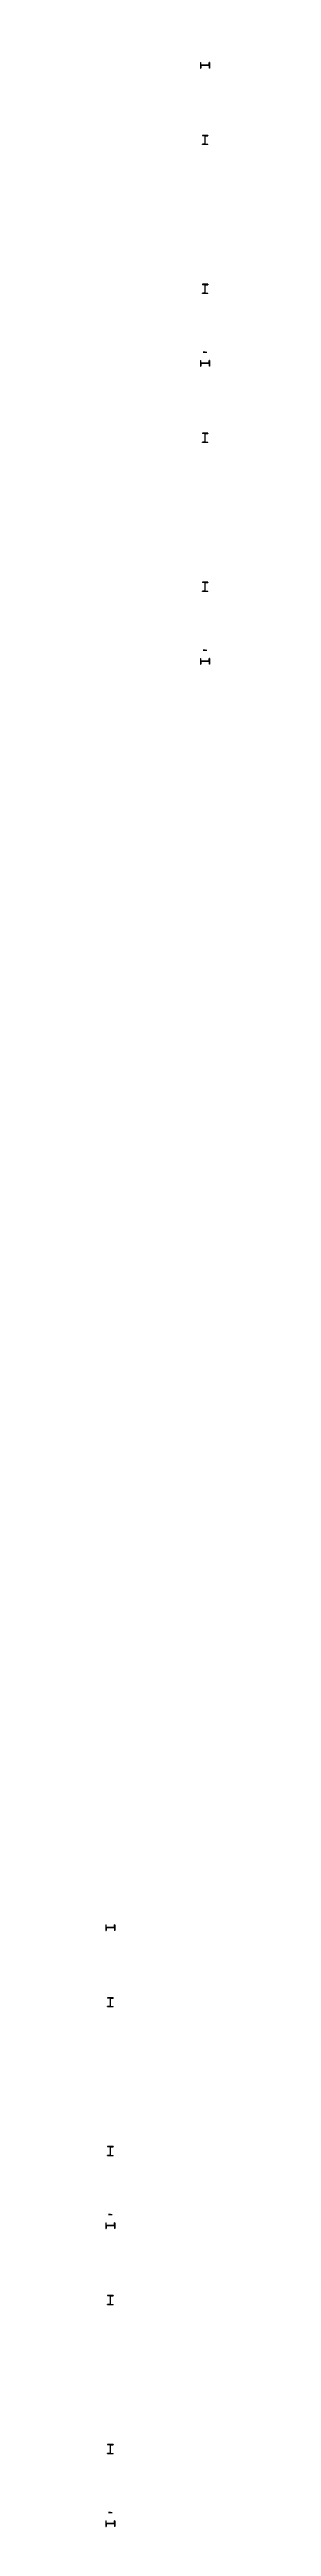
# Model space of a CAD drawing. Extents: x -150 to 68137, y 0 to 1132852.
# Drawn here: x 34756 to 40637, y 599850 to 732852 of the extents above; entities that cross this region are included whole.
import ezdxf
from ezdxf.enums import TextEntityAlignment as Align

# ---------------------------------------------------------------- set-up
doc = ezdxf.new("R2010")
doc.units = 0

msp = doc.modelspace()

# ---------------------------------------------------------------- texts
at = {"layer": 'C1', "extrusion": (-1, 0, 0)}
for p in [(-732536.8, 1665, -40636.8), (-732536.8, 4895, -40636.8), (-732536.8, 8025, -40636.8), (-728536.8, 1665, -40636.8), (-728536.8, 4895, -40636.8), (-728536.8, 8025, -40636.8), (-720536.8, 1665, -40636.8), (-720536.8, 4895, -40636.8), (-720536.8, 8025, -40636.8), (-716536.8, 1665, -40636.8), (-716536.8, 4895, -40636.8), (-716536.8, 8025, -40636.8), (-712536.8, 1665, -40636.8), (-712536.8, 4895, -40636.8), (-712536.8, 8025, -40636.8), (-704536.8, 1665, -40636.8), (-704536.8, 4895, -40636.8), (-704536.8, 8025, -40636.8), (-700536.8, 1665, -40636.8), (-700536.8, 4895, -40636.8), (-700536.8, 8025, -40636.8), (-632536.8, 1665, -35536.8), (-632536.8, 4895, -35536.8), (-632536.8, 8025, -35536.8), (-628536.8, 1665, -35536.8), (-628536.8, 4895, -35536.8), (-628536.8, 8025, -35536.8), (-620536.8, 1665, -35536.8), (-620536.8, 4895, -35536.8), (-620536.8, 8025, -35536.8), (-616536.8, 1665, -35536.8), (-616536.8, 4895, -35536.8), (-616536.8, 8025, -35536.8), (-612536.8, 1665, -35536.8), (-612536.8, 4895, -35536.8), (-612536.8, 8025, -35536.8), (-604536.8, 1665, -35536.8), (-604536.8, 4895, -35536.8), (-604536.8, 8025, -35536.8), (-600536.8, 1665, -35536.8), (-600536.8, 4895, -35536.8), (-600536.8, 8025, -35536.8)]:
    msp.add_text('C1', height=400, dxfattribs=at).set_placement(p, align=Align.BOTTOM_CENTER)
at = {"layer": 'G42', "extrusion": (-1, 0, 0)}
for p in [(-724440, 3330, -40540), (-724440, 6460, -40540), (-724440, 9590, -40540), (-708440, 3330, -40540), (-708440, 6460, -40540), (-708440, 9590, -40540), (-624440, 3330, -35440), (-624440, 6460, -35440), (-624440, 9590, -35440), (-608440, 3330, -35440), (-608440, 6460, -35440), (-608440, 9590, -35440)]:
    msp.add_text('G42', height=400, dxfattribs=at).set_placement(p, align=Align.BOTTOM_CENTER)
at = {"layer": 'G43', "extrusion": (-1, 0, 0)}
for p in [(-730440, 3330, -40540), (-730440, 6460, -40540), (-730440, 9590, -40540), (-718440, 3330, -40540), (-718440, 6460, -40540), (-718440, 9590, -40540), (-714440, 3330, -40540), (-714440, 6460, -40540), (-714440, 9590, -40540), (-702440, 3330, -40540), (-702440, 6460, -40540), (-702440, 9590, -40540), (-630440, 3330, -35440), (-630440, 6460, -35440), (-630440, 9590, -35440), (-618440, 3330, -35440), (-618440, 6460, -35440), (-618440, 9590, -35440), (-614440, 3330, -35440), (-614440, 6460, -35440), (-614440, 9590, -35440), (-602440, 3330, -35440), (-602440, 6460, -35440), (-602440, 9590, -35440)]:
    msp.add_text('G43', height=400, dxfattribs=at).set_placement(p, align=Align.BOTTOM_CENTER)

# ---------------------------------------------------------------- linework, layer by layer
at = {"layer": 'C1'}
for p, q in [((39856, 732150), (39856, 731850)), ((39856, 732150), (39874, 732150)), ((39856, 732150, 3330), (39856, 731850, 3330)), ((39856, 732150, 3330), (39874, 732150, 3330)), ((39856, 732150, 6460), (39856, 731850, 6460)), ((39856, 732150, 6460), (39874, 732150, 6460)), ((39856, 731850), (39874, 731850)), ((39856, 731850, 3330), (39874, 731850, 3330)), ((39856, 731850, 6460), (39874, 731850, 6460)), ((39874, 732005.5), (39874, 732150)), ((39874, 732005.5, 3330), (39874, 732150, 3330)), ((39874, 732005.5, 6460), (39874, 732150, 6460)), ((40326, 732005.5), (39874, 732005.5)), ((39874, 732005.5), (39874, 732005.5)), ((39874, 732005.5), (39874, 732005.5)), ((39874, 732005.5), (39874, 732005.5)), ((40326, 732005.5, 3330), (39874, 732005.5, 3330)), ((39874, 732005.5, 3330), (39874, 732005.5, 3330)), ((39874, 732005.5, 3330), (39874, 732005.5, 3330)), ((39874, 732005.5, 3330), (39874, 732005.5, 3330)), ((40326, 732005.5, 6460), (39874, 732005.5, 6460)), ((39874, 732005.5, 6460), (39874, 732005.5, 6460)), ((39874, 732005.5, 6460), (39874, 732005.5, 6460)), ((39874, 732005.5, 6460), (39874, 732005.5, 6460)), ((40326, 731994.5), (39874, 731994.5)), ((39874, 731994.5), (39874, 731994.5)), ((39874, 731994.5), (39874, 731994.5)), ((39874, 731994.5), (39874, 731994.5)), ((39874, 731994.5), (39874, 731850)), ((40326, 731994.5, 3330), (39874, 731994.5, 3330)), ((39874, 731994.5, 3330), (39874, 731994.5, 3330)), ((39874, 731994.5, 3330), (39874, 731994.5, 3330)), ((39874, 731994.5, 3330), (39874, 731994.5, 3330)), ((39874, 731994.5, 3330), (39874, 731850, 3330)), ((40326, 731994.5, 6460), (39874, 731994.5, 6460)), ((39874, 731994.5, 6460), (39874, 731994.5, 6460)), ((39874, 731994.5, 6460), (39874, 731994.5, 6460)), ((39874, 731994.5, 6460), (39874, 731994.5, 6460)), ((39874, 731994.5, 6460), (39874, 731850, 6460)), ((40326, 732005.5), (40326, 732150)), ((40344, 732150), (40326, 732150)), ((40326, 732005.5, 3330), (40326, 732150, 3330)), ((40344, 732150, 3330), (40326, 732150, 3330)), ((40326, 732005.5, 6460), (40326, 732150, 6460)), ((40344, 732150, 6460), (40326, 732150, 6460)), ((40326, 732005.5), (40326, 732005.5)), ((40326, 732005.5), (40326, 732005.5)), ((40326, 732005.5), (40326, 732005.5)), ((40326, 732005.5, 3330), (40326, 732005.5, 3330)), ((40326, 732005.5, 3330), (40326, 732005.5, 3330)), ((40326, 732005.5, 3330), (40326, 732005.5, 3330)), ((40326, 732005.5, 6460), (40326, 732005.5, 6460)), ((40326, 732005.5, 6460), (40326, 732005.5, 6460)), ((40326, 732005.5, 6460), (40326, 732005.5, 6460)), ((40326, 731994.5), (40326, 731994.5)), ((40326, 731994.5), (40326, 731994.5)), ((40326, 731994.5), (40326, 731994.5)), ((40326, 731994.5), (40326, 731850)), ((40326, 731994.5, 3330), (40326, 731994.5, 3330)), ((40326, 731994.5, 3330), (40326, 731994.5, 3330)), ((40326, 731994.5, 3330), (40326, 731994.5, 3330)), ((40326, 731994.5, 3330), (40326, 731850, 3330)), ((40326, 731994.5, 6460), (40326, 731994.5, 6460)), ((40326, 731994.5, 6460), (40326, 731994.5, 6460)), ((40326, 731994.5, 6460), (40326, 731994.5, 6460)), ((40326, 731994.5, 6460), (40326, 731850, 6460)), ((40344, 731850), (40326, 731850)), ((40344, 731850, 3330), (40326, 731850, 3330)), ((40344, 731850, 6460), (40326, 731850, 6460)), ((40344, 732150), (40344, 731850)), ((40344, 732150, 3330), (40344, 731850, 3330)), ((40344, 732150, 6460), (40344, 731850, 6460)), ((40250, 728244), (39950, 728244)), ((39950, 728244), (39950, 728226)), ((40250, 728244, 3330), (39950, 728244, 3330)), ((39950, 728244, 3330), (39950, 728226, 3330)), ((40250, 728244, 6460), (39950, 728244, 6460)), ((39950, 728244, 6460), (39950, 728226, 6460)), ((40094.5, 728226), (39950, 728226)), ((40094.5, 728226, 3330), (39950, 728226, 3330)), ((40094.5, 728226, 6460), (39950, 728226, 6460)), ((40094.5, 727774), (39950, 727774)), ((39950, 727756), (39950, 727774)), ((40094.5, 727774, 3330), (39950, 727774, 3330)), ((39950, 727756, 3330), (39950, 727774, 3330)), ((40094.5, 727774, 6460), (39950, 727774, 6460)), ((39950, 727756, 6460), (39950, 727774, 6460)), ((40250, 727756), (39950, 727756)), ((40250, 727756, 3330), (39950, 727756, 3330)), ((40250, 727756, 6460), (39950, 727756, 6460)), ((40094.5, 727774), (40094.5, 728226)), ((40094.5, 728226), (40094.5, 728226)), ((40094.5, 728226), (40094.5, 728226)), ((40094.5, 728226), (40094.5, 728226)), ((40094.5, 727774, 3330), (40094.5, 728226, 3330)), ((40094.5, 728226, 3330), (40094.5, 728226, 3330)), ((40094.5, 728226, 3330), (40094.5, 728226, 3330)), ((40094.5, 728226, 3330), (40094.5, 728226, 3330)), ((40094.5, 727774, 6460), (40094.5, 728226, 6460)), ((40094.5, 728226, 6460), (40094.5, 728226, 6460)), ((40094.5, 728226, 6460), (40094.5, 728226, 6460)), ((40094.5, 728226, 6460), (40094.5, 728226, 6460)), ((40094.5, 727774), (40094.5, 727774)), ((40094.5, 727774), (40094.5, 727774)), ((40094.5, 727774), (40094.5, 727774)), ((40094.5, 727774, 3330), (40094.5, 727774, 3330)), ((40094.5, 727774, 3330), (40094.5, 727774, 3330)), ((40094.5, 727774, 3330), (40094.5, 727774, 3330)), ((40094.5, 727774, 6460), (40094.5, 727774, 6460)), ((40094.5, 727774, 6460), (40094.5, 727774, 6460)), ((40094.5, 727774, 6460), (40094.5, 727774, 6460)), ((40105.5, 727774), (40105.5, 728226)), ((40105.5, 728226), (40105.5, 728226)), ((40105.5, 728226), (40105.5, 728226)), ((40105.5, 728226), (40105.5, 728226)), ((40105.5, 728226), (40250, 728226)), ((40105.5, 727774, 3330), (40105.5, 728226, 3330)), ((40105.5, 728226, 3330), (40105.5, 728226, 3330)), ((40105.5, 728226, 3330), (40105.5, 728226, 3330)), ((40105.5, 728226, 3330), (40105.5, 728226, 3330)), ((40105.5, 728226, 3330), (40250, 728226, 3330)), ((40105.5, 727774, 6460), (40105.5, 728226, 6460)), ((40105.5, 728226, 6460), (40105.5, 728226, 6460)), ((40105.5, 728226, 6460), (40105.5, 728226, 6460)), ((40105.5, 728226, 6460), (40105.5, 728226, 6460)), ((40105.5, 728226, 6460), (40250, 728226, 6460)), ((40105.5, 727774), (40105.5, 727774)), ((40105.5, 727774), (40105.5, 727774)), ((40105.5, 727774), (40105.5, 727774)), ((40105.5, 727774), (40250, 727774)), ((40105.5, 727774, 3330), (40105.5, 727774, 3330)), ((40105.5, 727774, 3330), (40105.5, 727774, 3330)), ((40105.5, 727774, 3330), (40105.5, 727774, 3330)), ((40105.5, 727774, 3330), (40250, 727774, 3330)), ((40105.5, 727774, 6460), (40105.5, 727774, 6460)), ((40105.5, 727774, 6460), (40105.5, 727774, 6460)), ((40105.5, 727774, 6460), (40105.5, 727774, 6460)), ((40105.5, 727774, 6460), (40250, 727774, 6460)), ((40250, 728244), (40250, 728226)), ((40250, 728244, 3330), (40250, 728226, 3330)), ((40250, 728244, 6460), (40250, 728226, 6460)), ((40250, 727756), (40250, 727774)), ((40250, 727756, 3330), (40250, 727774, 3330)), ((40250, 727756, 6460), (40250, 727774, 6460)), ((40250, 720244), (39950, 720244)), ((39950, 720244), (39950, 720226)), ((40250, 720244, 3330), (39950, 720244, 3330)), ((39950, 720244, 3330), (39950, 720226, 3330)), ((40250, 720244, 6460), (39950, 720244, 6460)), ((39950, 720244, 6460), (39950, 720226, 6460)), ((40094.5, 720226), (39950, 720226)), ((40094.5, 720226, 3330), (39950, 720226, 3330)), ((40094.5, 720226, 6460), (39950, 720226, 6460)), ((40094.5, 719774), (39950, 719774)), ((39950, 719756), (39950, 719774)), ((40094.5, 719774, 3330), (39950, 719774, 3330)), ((39950, 719756, 3330), (39950, 719774, 3330)), ((40094.5, 719774, 6460), (39950, 719774, 6460)), ((39950, 719756, 6460), (39950, 719774, 6460)), ((40250, 719756), (39950, 719756)), ((40250, 719756, 3330), (39950, 719756, 3330)), ((40250, 719756, 6460), (39950, 719756, 6460)), ((40094.5, 719774), (40094.5, 720226)), ((40094.5, 720226), (40094.5, 720226)), ((40094.5, 720226), (40094.5, 720226)), ((40094.5, 720226), (40094.5, 720226)), ((40094.5, 719774, 3330), (40094.5, 720226, 3330)), ((40094.5, 720226, 3330), (40094.5, 720226, 3330)), ((40094.5, 720226, 3330), (40094.5, 720226, 3330)), ((40094.5, 720226, 3330), (40094.5, 720226, 3330)), ((40094.5, 719774, 6460), (40094.5, 720226, 6460)), ((40094.5, 720226, 6460), (40094.5, 720226, 6460)), ((40094.5, 720226, 6460), (40094.5, 720226, 6460)), ((40094.5, 720226, 6460), (40094.5, 720226, 6460)), ((40094.5, 719774), (40094.5, 719774)), ((40094.5, 719774), (40094.5, 719774)), ((40094.5, 719774), (40094.5, 719774)), ((40094.5, 719774, 3330), (40094.5, 719774, 3330)), ((40094.5, 719774, 3330), (40094.5, 719774, 3330)), ((40094.5, 719774, 3330), (40094.5, 719774, 3330)), ((40094.5, 719774, 6460), (40094.5, 719774, 6460)), ((40094.5, 719774, 6460), (40094.5, 719774, 6460)), ((40094.5, 719774, 6460), (40094.5, 719774, 6460)), ((40105.5, 719774), (40105.5, 720226)), ((40105.5, 720226), (40105.5, 720226)), ((40105.5, 720226), (40105.5, 720226)), ((40105.5, 720226), (40105.5, 720226)), ((40105.5, 720226), (40250, 720226)), ((40105.5, 719774, 3330), (40105.5, 720226, 3330)), ((40105.5, 720226, 3330), (40105.5, 720226, 3330)), ((40105.5, 720226, 3330), (40105.5, 720226, 3330)), ((40105.5, 720226, 3330), (40105.5, 720226, 3330)), ((40105.5, 720226, 3330), (40250, 720226, 3330)), ((40105.5, 719774, 6460), (40105.5, 720226, 6460)), ((40105.5, 720226, 6460), (40105.5, 720226, 6460)), ((40105.5, 720226, 6460), (40105.5, 720226, 6460)), ((40105.5, 720226, 6460), (40105.5, 720226, 6460)), ((40105.5, 720226, 6460), (40250, 720226, 6460)), ((40105.5, 719774), (40105.5, 719774)), ((40105.5, 719774), (40105.5, 719774)), ((40105.5, 719774), (40105.5, 719774)), ((40105.5, 719774), (40250, 719774)), ((40105.5, 719774, 3330), (40105.5, 719774, 3330)), ((40105.5, 719774, 3330), (40105.5, 719774, 3330)), ((40105.5, 719774, 3330), (40105.5, 719774, 3330)), ((40105.5, 719774, 3330), (40250, 719774, 3330)), ((40105.5, 719774, 6460), (40105.5, 719774, 6460)), ((40105.5, 719774, 6460), (40105.5, 719774, 6460)), ((40105.5, 719774, 6460), (40105.5, 719774, 6460)), ((40105.5, 719774, 6460), (40250, 719774, 6460)), ((40250, 720244), (40250, 720226)), ((40250, 720244, 3330), (40250, 720226, 3330)), ((40250, 720244, 6460), (40250, 720226, 6460)), ((40250, 719756), (40250, 719774)), ((40250, 719756, 3330), (40250, 719774, 3330)), ((40250, 719756, 6460), (40250, 719774, 6460)), ((39856, 716150), (39856, 715850)), ((39856, 716150), (39874, 716150)), ((39856, 716150, 3330), (39856, 715850, 3330)), ((39856, 716150, 3330), (39874, 716150, 3330)), ((39856, 716150, 6460), (39856, 715850, 6460)), ((39856, 716150, 6460), (39874, 716150, 6460)), ((39856, 715850), (39874, 715850)), ((39856, 715850, 3330), (39874, 715850, 3330)), ((39856, 715850, 6460), (39874, 715850, 6460)), ((39874, 716005.5), (39874, 716150)), ((39874, 716005.5, 3330), (39874, 716150, 3330)), ((39874, 716005.5, 6460), (39874, 716150, 6460)), ((40326, 716005.5), (39874, 716005.5)), ((39874, 716005.5), (39874, 716005.5)), ((39874, 716005.5), (39874, 716005.5)), ((39874, 716005.5), (39874, 716005.5)), ((40326, 716005.5, 3330), (39874, 716005.5, 3330)), ((39874, 716005.5, 3330), (39874, 716005.5, 3330)), ((39874, 716005.5, 3330), (39874, 716005.5, 3330)), ((39874, 716005.5, 3330), (39874, 716005.5, 3330)), ((40326, 716005.5, 6460), (39874, 716005.5, 6460)), ((39874, 716005.5, 6460), (39874, 716005.5, 6460)), ((39874, 716005.5, 6460), (39874, 716005.5, 6460)), ((39874, 716005.5, 6460), (39874, 716005.5, 6460)), ((40326, 715994.5), (39874, 715994.5)), ((39874, 715994.5), (39874, 715994.5)), ((39874, 715994.5), (39874, 715994.5)), ((39874, 715994.5), (39874, 715994.5)), ((39874, 715994.5), (39874, 715850)), ((40326, 715994.5, 3330), (39874, 715994.5, 3330)), ((39874, 715994.5, 3330), (39874, 715994.5, 3330)), ((39874, 715994.5, 3330), (39874, 715994.5, 3330)), ((39874, 715994.5, 3330), (39874, 715994.5, 3330)), ((39874, 715994.5, 3330), (39874, 715850, 3330)), ((40326, 715994.5, 6460), (39874, 715994.5, 6460)), ((39874, 715994.5, 6460), (39874, 715994.5, 6460)), ((39874, 715994.5, 6460), (39874, 715994.5, 6460)), ((39874, 715994.5, 6460), (39874, 715994.5, 6460)), ((39874, 715994.5, 6460), (39874, 715850, 6460)), ((40326, 716005.5), (40326, 716150)), ((40344, 716150), (40326, 716150)), ((40326, 716005.5, 3330), (40326, 716150, 3330)), ((40344, 716150, 3330), (40326, 716150, 3330)), ((40326, 716005.5, 6460), (40326, 716150, 6460)), ((40344, 716150, 6460), (40326, 716150, 6460)), ((40326, 716005.5), (40326, 716005.5)), ((40326, 716005.5), (40326, 716005.5)), ((40326, 716005.5), (40326, 716005.5)), ((40326, 716005.5, 3330), (40326, 716005.5, 3330)), ((40326, 716005.5, 3330), (40326, 716005.5, 3330)), ((40326, 716005.5, 3330), (40326, 716005.5, 3330)), ((40326, 716005.5, 6460), (40326, 716005.5, 6460)), ((40326, 716005.5, 6460), (40326, 716005.5, 6460)), ((40326, 716005.5, 6460), (40326, 716005.5, 6460)), ((40326, 715994.5), (40326, 715994.5)), ((40326, 715994.5), (40326, 715994.5)), ((40326, 715994.5), (40326, 715994.5)), ((40326, 715994.5), (40326, 715850)), ((40326, 715994.5, 3330), (40326, 715994.5, 3330)), ((40326, 715994.5, 3330), (40326, 715994.5, 3330)), ((40326, 715994.5, 3330), (40326, 715994.5, 3330)), ((40326, 715994.5, 3330), (40326, 715850, 3330)), ((40326, 715994.5, 6460), (40326, 715994.5, 6460)), ((40326, 715994.5, 6460), (40326, 715994.5, 6460)), ((40326, 715994.5, 6460), (40326, 715994.5, 6460)), ((40326, 715994.5, 6460), (40326, 715850, 6460)), ((40344, 715850), (40326, 715850)), ((40344, 715850, 3330), (40326, 715850, 3330)), ((40344, 715850, 6460), (40326, 715850, 6460)), ((40344, 716150), (40344, 715850)), ((40344, 716150, 3330), (40344, 715850, 3330)), ((40344, 716150, 6460), (40344, 715850, 6460)), ((40250, 712244), (39950, 712244)), ((39950, 712244), (39950, 712226)), ((40250, 712244, 3330), (39950, 712244, 3330)), ((39950, 712244, 3330), (39950, 712226, 3330)), ((40250, 712244, 6460), (39950, 712244, 6460)), ((39950, 712244, 6460), (39950, 712226, 6460)), ((40094.5, 712226), (39950, 712226)), ((40094.5, 712226, 3330), (39950, 712226, 3330)), ((40094.5, 712226, 6460), (39950, 712226, 6460)), ((40094.5, 711774), (39950, 711774)), ((39950, 711756), (39950, 711774)), ((40094.5, 711774, 3330), (39950, 711774, 3330)), ((39950, 711756, 3330), (39950, 711774, 3330)), ((40094.5, 711774, 6460), (39950, 711774, 6460)), ((39950, 711756, 6460), (39950, 711774, 6460)), ((40250, 711756), (39950, 711756)), ((40250, 711756, 3330), (39950, 711756, 3330)), ((40250, 711756, 6460), (39950, 711756, 6460)), ((40094.5, 711774), (40094.5, 712226)), ((40094.5, 712226), (40094.5, 712226)), ((40094.5, 712226), (40094.5, 712226)), ((40094.5, 712226), (40094.5, 712226)), ((40094.5, 711774, 3330), (40094.5, 712226, 3330)), ((40094.5, 712226, 3330), (40094.5, 712226, 3330)), ((40094.5, 712226, 3330), (40094.5, 712226, 3330)), ((40094.5, 712226, 3330), (40094.5, 712226, 3330)), ((40094.5, 711774, 6460), (40094.5, 712226, 6460)), ((40094.5, 712226, 6460), (40094.5, 712226, 6460)), ((40094.5, 712226, 6460), (40094.5, 712226, 6460)), ((40094.5, 712226, 6460), (40094.5, 712226, 6460)), ((40094.5, 711774), (40094.5, 711774)), ((40094.5, 711774), (40094.5, 711774)), ((40094.5, 711774), (40094.5, 711774)), ((40094.5, 711774, 3330), (40094.5, 711774, 3330)), ((40094.5, 711774, 3330), (40094.5, 711774, 3330)), ((40094.5, 711774, 3330), (40094.5, 711774, 3330)), ((40094.5, 711774, 6460), (40094.5, 711774, 6460)), ((40094.5, 711774, 6460), (40094.5, 711774, 6460)), ((40094.5, 711774, 6460), (40094.5, 711774, 6460)), ((40105.5, 711774), (40105.5, 712226)), ((40105.5, 712226), (40105.5, 712226)), ((40105.5, 712226), (40105.5, 712226)), ((40105.5, 712226), (40105.5, 712226)), ((40105.5, 712226), (40250, 712226)), ((40105.5, 711774, 3330), (40105.5, 712226, 3330)), ((40105.5, 712226, 3330), (40105.5, 712226, 3330)), ((40105.5, 712226, 3330), (40105.5, 712226, 3330)), ((40105.5, 712226, 3330), (40105.5, 712226, 3330)), ((40105.5, 712226, 3330), (40250, 712226, 3330)), ((40105.5, 711774, 6460), (40105.5, 712226, 6460)), ((40105.5, 712226, 6460), (40105.5, 712226, 6460)), ((40105.5, 712226, 6460), (40105.5, 712226, 6460)), ((40105.5, 712226, 6460), (40105.5, 712226, 6460)), ((40105.5, 712226, 6460), (40250, 712226, 6460)), ((40105.5, 711774), (40105.5, 711774)), ((40105.5, 711774), (40105.5, 711774)), ((40105.5, 711774), (40105.5, 711774)), ((40105.5, 711774), (40250, 711774)), ((40105.5, 711774, 3330), (40105.5, 711774, 3330)), ((40105.5, 711774, 3330), (40105.5, 711774, 3330)), ((40105.5, 711774, 3330), (40105.5, 711774, 3330)), ((40105.5, 711774, 3330), (40250, 711774, 3330)), ((40105.5, 711774, 6460), (40105.5, 711774, 6460)), ((40105.5, 711774, 6460), (40105.5, 711774, 6460)), ((40105.5, 711774, 6460), (40105.5, 711774, 6460)), ((40105.5, 711774, 6460), (40250, 711774, 6460)), ((40250, 712244), (40250, 712226)), ((40250, 712244, 3330), (40250, 712226, 3330)), ((40250, 712244, 6460), (40250, 712226, 6460)), ((40250, 711756), (40250, 711774)), ((40250, 711756, 3330), (40250, 711774, 3330)), ((40250, 711756, 6460), (40250, 711774, 6460)), ((40250, 704244), (39950, 704244)), ((39950, 704244), (39950, 704226)), ((40250, 704244, 3330), (39950, 704244, 3330)), ((39950, 704244, 3330), (39950, 704226, 3330)), ((40250, 704244, 6460), (39950, 704244, 6460)), ((39950, 704244, 6460), (39950, 704226, 6460)), ((40094.5, 704226), (39950, 704226)), ((40094.5, 704226, 3330), (39950, 704226, 3330)), ((40094.5, 704226, 6460), (39950, 704226, 6460)), ((40094.5, 703774), (39950, 703774)), ((39950, 703756), (39950, 703774)), ((40094.5, 703774, 3330), (39950, 703774, 3330)), ((39950, 703756, 3330), (39950, 703774, 3330)), ((40094.5, 703774, 6460), (39950, 703774, 6460)), ((39950, 703756, 6460), (39950, 703774, 6460)), ((40250, 703756), (39950, 703756)), ((40250, 703756, 3330), (39950, 703756, 3330)), ((40250, 703756, 6460), (39950, 703756, 6460)), ((40094.5, 703774), (40094.5, 704226)), ((40094.5, 704226), (40094.5, 704226)), ((40094.5, 704226), (40094.5, 704226)), ((40094.5, 704226), (40094.5, 704226)), ((40094.5, 703774, 3330), (40094.5, 704226, 3330)), ((40094.5, 704226, 3330), (40094.5, 704226, 3330)), ((40094.5, 704226, 3330), (40094.5, 704226, 3330)), ((40094.5, 704226, 3330), (40094.5, 704226, 3330)), ((40094.5, 703774, 6460), (40094.5, 704226, 6460)), ((40094.5, 704226, 6460), (40094.5, 704226, 6460)), ((40094.5, 704226, 6460), (40094.5, 704226, 6460)), ((40094.5, 704226, 6460), (40094.5, 704226, 6460)), ((40094.5, 703774), (40094.5, 703774)), ((40094.5, 703774), (40094.5, 703774)), ((40094.5, 703774), (40094.5, 703774)), ((40094.5, 703774, 3330), (40094.5, 703774, 3330)), ((40094.5, 703774, 3330), (40094.5, 703774, 3330)), ((40094.5, 703774, 3330), (40094.5, 703774, 3330)), ((40094.5, 703774, 6460), (40094.5, 703774, 6460)), ((40094.5, 703774, 6460), (40094.5, 703774, 6460)), ((40094.5, 703774, 6460), (40094.5, 703774, 6460)), ((40105.5, 703774), (40105.5, 704226)), ((40105.5, 704226), (40105.5, 704226)), ((40105.5, 704226), (40105.5, 704226)), ((40105.5, 704226), (40105.5, 704226)), ((40105.5, 704226), (40250, 704226)), ((40105.5, 703774, 3330), (40105.5, 704226, 3330)), ((40105.5, 704226, 3330), (40105.5, 704226, 3330)), ((40105.5, 704226, 3330), (40105.5, 704226, 3330)), ((40105.5, 704226, 3330), (40105.5, 704226, 3330)), ((40105.5, 704226, 3330), (40250, 704226, 3330)), ((40105.5, 703774, 6460), (40105.5, 704226, 6460)), ((40105.5, 704226, 6460), (40105.5, 704226, 6460)), ((40105.5, 704226, 6460), (40105.5, 704226, 6460)), ((40105.5, 704226, 6460), (40105.5, 704226, 6460)), ((40105.5, 704226, 6460), (40250, 704226, 6460)), ((40105.5, 703774), (40105.5, 703774)), ((40105.5, 703774), (40105.5, 703774)), ((40105.5, 703774), (40105.5, 703774)), ((40105.5, 703774), (40250, 703774)), ((40105.5, 703774, 3330), (40105.5, 703774, 3330)), ((40105.5, 703774, 3330), (40105.5, 703774, 3330)), ((40105.5, 703774, 3330), (40105.5, 703774, 3330)), ((40105.5, 703774, 3330), (40250, 703774, 3330)), ((40105.5, 703774, 6460), (40105.5, 703774, 6460)), ((40105.5, 703774, 6460), (40105.5, 703774, 6460)), ((40105.5, 703774, 6460), (40105.5, 703774, 6460)), ((40105.5, 703774, 6460), (40250, 703774, 6460)), ((40250, 704244), (40250, 704226)), ((40250, 704244, 3330), (40250, 704226, 3330)), ((40250, 704244, 6460), (40250, 704226, 6460)), ((40250, 703756), (40250, 703774)), ((40250, 703756, 3330), (40250, 703774, 3330)), ((40250, 703756, 6460), (40250, 703774, 6460)), ((39856, 700150), (39856, 699850)), ((39856, 700150), (39874, 700150)), ((39856, 700150, 3330), (39856, 699850, 3330)), ((39856, 700150, 3330), (39874, 700150, 3330)), ((39856, 700150, 6460), (39856, 699850, 6460)), ((39856, 700150, 6460), (39874, 700150, 6460)), ((39856, 699850), (39874, 699850)), ((39856, 699850, 3330), (39874, 699850, 3330)), ((39856, 699850, 6460), (39874, 699850, 6460)), ((39874, 700005.5), (39874, 700150)), ((39874, 700005.5, 3330), (39874, 700150, 3330)), ((39874, 700005.5, 6460), (39874, 700150, 6460)), ((40326, 700005.5), (39874, 700005.5)), ((39874, 700005.5), (39874, 700005.5)), ((39874, 700005.5), (39874, 700005.5)), ((39874, 700005.5), (39874, 700005.5)), ((40326, 700005.5, 3330), (39874, 700005.5, 3330)), ((39874, 700005.5, 3330), (39874, 700005.5, 3330)), ((39874, 700005.5, 3330), (39874, 700005.5, 3330)), ((39874, 700005.5, 3330), (39874, 700005.5, 3330)), ((40326, 700005.5, 6460), (39874, 700005.5, 6460)), ((39874, 700005.5, 6460), (39874, 700005.5, 6460)), ((39874, 700005.5, 6460), (39874, 700005.5, 6460)), ((39874, 700005.5, 6460), (39874, 700005.5, 6460)), ((40326, 699994.5), (39874, 699994.5)), ((39874, 699994.5), (39874, 699994.5)), ((39874, 699994.5), (39874, 699994.5)), ((39874, 699994.5), (39874, 699994.5)), ((39874, 699994.5), (39874, 699850)), ((40326, 699994.5, 3330), (39874, 699994.5, 3330)), ((39874, 699994.5, 3330), (39874, 699994.5, 3330)), ((39874, 699994.5, 3330), (39874, 699994.5, 3330)), ((39874, 699994.5, 3330), (39874, 699994.5, 3330)), ((39874, 699994.5, 3330), (39874, 699850, 3330)), ((40326, 699994.5, 6460), (39874, 699994.5, 6460)), ((39874, 699994.5, 6460), (39874, 699994.5, 6460)), ((39874, 699994.5, 6460), (39874, 699994.5, 6460)), ((39874, 699994.5, 6460), (39874, 699994.5, 6460)), ((39874, 699994.5, 6460), (39874, 699850, 6460)), ((40326, 700005.5), (40326, 700150)), ((40344, 700150), (40326, 700150)), ((40326, 700005.5, 3330), (40326, 700150, 3330)), ((40344, 700150, 3330), (40326, 700150, 3330)), ((40326, 700005.5, 6460), (40326, 700150, 6460)), ((40344, 700150, 6460), (40326, 700150, 6460)), ((40326, 700005.5), (40326, 700005.5)), ((40326, 700005.5), (40326, 700005.5)), ((40326, 700005.5), (40326, 700005.5)), ((40326, 700005.5, 3330), (40326, 700005.5, 3330)), ((40326, 700005.5, 3330), (40326, 700005.5, 3330)), ((40326, 700005.5, 3330), (40326, 700005.5, 3330)), ((40326, 700005.5, 6460), (40326, 700005.5, 6460)), ((40326, 700005.5, 6460), (40326, 700005.5, 6460)), ((40326, 700005.5, 6460), (40326, 700005.5, 6460)), ((40326, 699994.5), (40326, 699994.5)), ((40326, 699994.5), (40326, 699994.5)), ((40326, 699994.5), (40326, 699994.5)), ((40326, 699994.5), (40326, 699850)), ((40326, 699994.5, 3330), (40326, 699994.5, 3330)), ((40326, 699994.5, 3330), (40326, 699994.5, 3330)), ((40326, 699994.5, 3330), (40326, 699994.5, 3330)), ((40326, 699994.5, 3330), (40326, 699850, 3330)), ((40326, 699994.5, 6460), (40326, 699994.5, 6460)), ((40326, 699994.5, 6460), (40326, 699994.5, 6460)), ((40326, 699994.5, 6460), (40326, 699994.5, 6460)), ((40326, 699994.5, 6460), (40326, 699850, 6460)), ((40344, 699850), (40326, 699850)), ((40344, 699850, 3330), (40326, 699850, 3330)), ((40344, 699850, 6460), (40326, 699850, 6460)), ((40344, 700150), (40344, 699850)), ((40344, 700150, 3330), (40344, 699850, 3330)), ((40344, 700150, 6460), (40344, 699850, 6460)), ((34756, 632150), (34756, 631850)), ((34756, 632150), (34774, 632150)), ((34756, 632150, 3330), (34756, 631850, 3330)), ((34756, 632150, 3330), (34774, 632150, 3330)), ((34756, 632150, 6460), (34756, 631850, 6460)), ((34756, 632150, 6460), (34774, 632150, 6460)), ((34756, 631850), (34774, 631850)), ((34756, 631850, 3330), (34774, 631850, 3330)), ((34756, 631850, 6460), (34774, 631850, 6460)), ((34774, 632005.5), (34774, 632150)), ((34774, 632005.5, 3330), (34774, 632150, 3330)), ((34774, 632005.5, 6460), (34774, 632150, 6460)), ((35226, 632005.5), (34774, 632005.5)), ((34774, 632005.5), (34774, 632005.5)), ((34774, 632005.5), (34774, 632005.5)), ((34774, 632005.5), (34774, 632005.5)), ((35226, 632005.5, 3330), (34774, 632005.5, 3330)), ((34774, 632005.5, 3330), (34774, 632005.5, 3330)), ((34774, 632005.5, 3330), (34774, 632005.5, 3330)), ((34774, 632005.5, 3330), (34774, 632005.5, 3330)), ((35226, 632005.5, 6460), (34774, 632005.5, 6460)), ((34774, 632005.5, 6460), (34774, 632005.5, 6460)), ((34774, 632005.5, 6460), (34774, 632005.5, 6460)), ((34774, 632005.5, 6460), (34774, 632005.5, 6460)), ((35226, 631994.5), (34774, 631994.5)), ((34774, 631994.5), (34774, 631994.5)), ((34774, 631994.5), (34774, 631994.5)), ((34774, 631994.5), (34774, 631994.5)), ((34774, 631994.5), (34774, 631850)), ((35226, 631994.5, 3330), (34774, 631994.5, 3330)), ((34774, 631994.5, 3330), (34774, 631994.5, 3330)), ((34774, 631994.5, 3330), (34774, 631994.5, 3330)), ((34774, 631994.5, 3330), (34774, 631994.5, 3330)), ((34774, 631994.5, 3330), (34774, 631850, 3330)), ((35226, 631994.5, 6460), (34774, 631994.5, 6460)), ((34774, 631994.5, 6460), (34774, 631994.5, 6460)), ((34774, 631994.5, 6460), (34774, 631994.5, 6460)), ((34774, 631994.5, 6460), (34774, 631994.5, 6460)), ((34774, 631994.5, 6460), (34774, 631850, 6460)), ((35226, 632005.5), (35226, 632150)), ((35244, 632150), (35226, 632150)), ((35226, 632005.5, 3330), (35226, 632150, 3330)), ((35244, 632150, 3330), (35226, 632150, 3330)), ((35226, 632005.5, 6460), (35226, 632150, 6460)), ((35244, 632150, 6460), (35226, 632150, 6460)), ((35226, 632005.5), (35226, 632005.5)), ((35226, 632005.5), (35226, 632005.5)), ((35226, 632005.5), (35226, 632005.5)), ((35226, 632005.5, 3330), (35226, 632005.5, 3330)), ((35226, 632005.5, 3330), (35226, 632005.5, 3330)), ((35226, 632005.5, 3330), (35226, 632005.5, 3330)), ((35226, 632005.5, 6460), (35226, 632005.5, 6460)), ((35226, 632005.5, 6460), (35226, 632005.5, 6460)), ((35226, 632005.5, 6460), (35226, 632005.5, 6460)), ((35226, 631994.5), (35226, 631994.5)), ((35226, 631994.5), (35226, 631994.5)), ((35226, 631994.5), (35226, 631994.5)), ((35226, 631994.5), (35226, 631850)), ((35226, 631994.5, 3330), (35226, 631994.5, 3330)), ((35226, 631994.5, 3330), (35226, 631994.5, 3330)), ((35226, 631994.5, 3330), (35226, 631994.5, 3330)), ((35226, 631994.5, 3330), (35226, 631850, 3330)), ((35226, 631994.5, 6460), (35226, 631994.5, 6460)), ((35226, 631994.5, 6460), (35226, 631994.5, 6460)), ((35226, 631994.5, 6460), (35226, 631994.5, 6460)), ((35226, 631994.5, 6460), (35226, 631850, 6460)), ((35244, 631850), (35226, 631850)), ((35244, 631850, 3330), (35226, 631850, 3330)), ((35244, 631850, 6460), (35226, 631850, 6460)), ((35244, 632150), (35244, 631850)), ((35244, 632150, 3330), (35244, 631850, 3330)), ((35244, 632150, 6460), (35244, 631850, 6460)), ((35150, 628244), (34850, 628244)), ((34850, 628244), (34850, 628226)), ((35150, 628244, 3330), (34850, 628244, 3330)), ((34850, 628244, 3330), (34850, 628226, 3330)), ((35150, 628244, 6460), (34850, 628244, 6460)), ((34850, 628244, 6460), (34850, 628226, 6460)), ((34994.5, 628226), (34850, 628226)), ((34994.5, 628226, 3330), (34850, 628226, 3330)), ((34994.5, 628226, 6460), (34850, 628226, 6460)), ((34994.5, 627774), (34850, 627774)), ((34850, 627756), (34850, 627774)), ((34994.5, 627774, 3330), (34850, 627774, 3330)), ((34850, 627756, 3330), (34850, 627774, 3330)), ((34994.5, 627774, 6460), (34850, 627774, 6460)), ((34850, 627756, 6460), (34850, 627774, 6460)), ((34994.5, 627774), (34994.5, 628226)), ((34994.5, 628226), (34994.5, 628226)), ((34994.5, 628226), (34994.5, 628226)), ((34994.5, 628226), (34994.5, 628226)), ((34994.5, 627774, 3330), (34994.5, 628226, 3330)), ((34994.5, 628226, 3330), (34994.5, 628226, 3330)), ((34994.5, 628226, 3330), (34994.5, 628226, 3330)), ((34994.5, 628226, 3330), (34994.5, 628226, 3330)), ((34994.5, 627774, 6460), (34994.5, 628226, 6460)), ((34994.5, 628226, 6460), (34994.5, 628226, 6460)), ((34994.5, 628226, 6460), (34994.5, 628226, 6460)), ((34994.5, 628226, 6460), (34994.5, 628226, 6460)), ((34994.5, 627774), (34994.5, 627774)), ((34994.5, 627774), (34994.5, 627774)), ((34994.5, 627774), (34994.5, 627774)), ((34994.5, 627774, 3330), (34994.5, 627774, 3330)), ((34994.5, 627774, 3330), (34994.5, 627774, 3330)), ((34994.5, 627774, 3330), (34994.5, 627774, 3330)), ((34994.5, 627774, 6460), (34994.5, 627774, 6460)), ((34994.5, 627774, 6460), (34994.5, 627774, 6460)), ((34994.5, 627774, 6460), (34994.5, 627774, 6460)), ((35005.5, 627774), (35005.5, 628226)), ((35005.5, 628226), (35005.5, 628226)), ((35005.5, 628226), (35005.5, 628226)), ((35005.5, 628226), (35005.5, 628226)), ((35005.5, 628226), (35150, 628226)), ((35005.5, 627774, 3330), (35005.5, 628226, 3330)), ((35005.5, 628226, 3330), (35005.5, 628226, 3330)), ((35005.5, 628226, 3330), (35005.5, 628226, 3330)), ((35005.5, 628226, 3330), (35005.5, 628226, 3330)), ((35005.5, 628226, 3330), (35150, 628226, 3330)), ((35005.5, 627774, 6460), (35005.5, 628226, 6460)), ((35005.5, 628226, 6460), (35005.5, 628226, 6460)), ((35005.5, 628226, 6460), (35005.5, 628226, 6460)), ((35005.5, 628226, 6460), (35005.5, 628226, 6460)), ((35005.5, 628226, 6460), (35150, 628226, 6460)), ((35005.5, 627774), (35005.5, 627774)), ((35005.5, 627774), (35005.5, 627774)), ((35005.5, 627774), (35005.5, 627774)), ((35005.5, 627774), (35150, 627774)), ((35005.5, 627774, 3330), (35005.5, 627774, 3330)), ((35005.5, 627774, 3330), (35005.5, 627774, 3330)), ((35005.5, 627774, 3330), (35005.5, 627774, 3330)), ((35005.5, 627774, 3330), (35150, 627774, 3330)), ((35005.5, 627774, 6460), (35005.5, 627774, 6460)), ((35005.5, 627774, 6460), (35005.5, 627774, 6460)), ((35005.5, 627774, 6460), (35005.5, 627774, 6460)), ((35005.5, 627774, 6460), (35150, 627774, 6460)), ((35150, 628244), (35150, 628226)), ((35150, 628244, 3330), (35150, 628226, 3330)), ((35150, 628244, 6460), (35150, 628226, 6460)), ((35150, 627756), (35150, 627774)), ((35150, 627756, 3330), (35150, 627774, 3330)), ((35150, 627756, 6460), (35150, 627774, 6460)), ((35150, 627756), (34850, 627756)), ((35150, 627756, 3330), (34850, 627756, 3330)), ((35150, 627756, 6460), (34850, 627756, 6460)), ((35150, 620244), (34850, 620244)), ((34850, 620244), (34850, 620226)), ((35150, 620244, 3330), (34850, 620244, 3330)), ((34850, 620244, 3330), (34850, 620226, 3330)), ((35150, 620244, 6460), (34850, 620244, 6460)), ((34850, 620244, 6460), (34850, 620226, 6460)), ((34994.5, 620226), (34850, 620226)), ((34994.5, 620226, 3330), (34850, 620226, 3330)), ((34994.5, 620226, 6460), (34850, 620226, 6460)), ((34994.5, 619774), (34994.5, 620226)), ((34994.5, 620226), (34994.5, 620226)), ((34994.5, 620226), (34994.5, 620226)), ((34994.5, 620226), (34994.5, 620226)), ((34994.5, 619774, 3330), (34994.5, 620226, 3330)), ((34994.5, 620226, 3330), (34994.5, 620226, 3330)), ((34994.5, 620226, 3330), (34994.5, 620226, 3330)), ((34994.5, 620226, 3330), (34994.5, 620226, 3330)), ((34994.5, 619774, 6460), (34994.5, 620226, 6460)), ((34994.5, 620226, 6460), (34994.5, 620226, 6460)), ((34994.5, 620226, 6460), (34994.5, 620226, 6460)), ((34994.5, 620226, 6460), (34994.5, 620226, 6460)), ((35005.5, 619774), (35005.5, 620226)), ((35005.5, 620226), (35005.5, 620226)), ((35005.5, 620226), (35005.5, 620226)), ((35005.5, 620226), (35005.5, 620226)), ((35005.5, 620226), (35150, 620226)), ((35005.5, 619774, 3330), (35005.5, 620226, 3330)), ((35005.5, 620226, 3330), (35005.5, 620226, 3330)), ((35005.5, 620226, 3330), (35005.5, 620226, 3330)), ((35005.5, 620226, 3330), (35005.5, 620226, 3330)), ((35005.5, 620226, 3330), (35150, 620226, 3330)), ((35005.5, 619774, 6460), (35005.5, 620226, 6460)), ((35005.5, 620226, 6460), (35005.5, 620226, 6460)), ((35005.5, 620226, 6460), (35005.5, 620226, 6460)), ((35005.5, 620226, 6460), (35005.5, 620226, 6460)), ((35005.5, 620226, 6460), (35150, 620226, 6460)), ((35150, 620244), (35150, 620226)), ((35150, 620244, 3330), (35150, 620226, 3330)), ((35150, 620244, 6460), (35150, 620226, 6460)), ((34994.5, 619774), (34850, 619774)), ((34850, 619756), (34850, 619774)), ((34994.5, 619774, 3330), (34850, 619774, 3330)), ((34850, 619756, 3330), (34850, 619774, 3330)), ((34994.5, 619774, 6460), (34850, 619774, 6460)), ((34850, 619756, 6460), (34850, 619774, 6460)), ((35150, 619756), (34850, 619756)), ((35150, 619756, 3330), (34850, 619756, 3330)), ((35150, 619756, 6460), (34850, 619756, 6460)), ((34994.5, 619774), (34994.5, 619774)), ((34994.5, 619774), (34994.5, 619774)), ((34994.5, 619774), (34994.5, 619774)), ((34994.5, 619774, 3330), (34994.5, 619774, 3330)), ((34994.5, 619774, 3330), (34994.5, 619774, 3330)), ((34994.5, 619774, 3330), (34994.5, 619774, 3330)), ((34994.5, 619774, 6460), (34994.5, 619774, 6460)), ((34994.5, 619774, 6460), (34994.5, 619774, 6460)), ((34994.5, 619774, 6460), (34994.5, 619774, 6460)), ((35005.5, 619774), (35005.5, 619774)), ((35005.5, 619774), (35005.5, 619774)), ((35005.5, 619774), (35005.5, 619774)), ((35005.5, 619774), (35150, 619774)), ((35005.5, 619774, 3330), (35005.5, 619774, 3330)), ((35005.5, 619774, 3330), (35005.5, 619774, 3330)), ((35005.5, 619774, 3330), (35005.5, 619774, 3330)), ((35005.5, 619774, 3330), (35150, 619774, 3330)), ((35005.5, 619774, 6460), (35005.5, 619774, 6460)), ((35005.5, 619774, 6460), (35005.5, 619774, 6460)), ((35005.5, 619774, 6460), (35005.5, 619774, 6460)), ((35005.5, 619774, 6460), (35150, 619774, 6460)), ((35150, 619756), (35150, 619774)), ((35150, 619756, 3330), (35150, 619774, 3330)), ((35150, 619756, 6460), (35150, 619774, 6460)), ((34756, 616150), (34756, 615850)), ((34756, 616150), (34774, 616150)), ((34756, 616150, 3330), (34756, 615850, 3330)), ((34756, 616150, 3330), (34774, 616150, 3330)), ((34756, 616150, 6460), (34756, 615850, 6460)), ((34756, 616150, 6460), (34774, 616150, 6460)), ((34756, 615850), (34774, 615850)), ((34756, 615850, 3330), (34774, 615850, 3330)), ((34756, 615850, 6460), (34774, 615850, 6460)), ((34774, 616005.5), (34774, 616150)), ((34774, 616005.5, 3330), (34774, 616150, 3330)), ((34774, 616005.5, 6460), (34774, 616150, 6460)), ((35226, 616005.5), (34774, 616005.5)), ((34774, 616005.5), (34774, 616005.5)), ((34774, 616005.5), (34774, 616005.5)), ((34774, 616005.5), (34774, 616005.5)), ((35226, 616005.5, 3330), (34774, 616005.5, 3330)), ((34774, 616005.5, 3330), (34774, 616005.5, 3330)), ((34774, 616005.5, 3330), (34774, 616005.5, 3330)), ((34774, 616005.5, 3330), (34774, 616005.5, 3330)), ((35226, 616005.5, 6460), (34774, 616005.5, 6460)), ((34774, 616005.5, 6460), (34774, 616005.5, 6460)), ((34774, 616005.5, 6460), (34774, 616005.5, 6460)), ((34774, 616005.5, 6460), (34774, 616005.5, 6460)), ((35226, 615994.5), (34774, 615994.5)), ((34774, 615994.5), (34774, 615994.5)), ((34774, 615994.5), (34774, 615994.5)), ((34774, 615994.5), (34774, 615994.5)), ((34774, 615994.5), (34774, 615850)), ((35226, 615994.5, 3330), (34774, 615994.5, 3330)), ((34774, 615994.5, 3330), (34774, 615994.5, 3330)), ((34774, 615994.5, 3330), (34774, 615994.5, 3330)), ((34774, 615994.5, 3330), (34774, 615994.5, 3330)), ((34774, 615994.5, 3330), (34774, 615850, 3330)), ((35226, 615994.5, 6460), (34774, 615994.5, 6460)), ((34774, 615994.5, 6460), (34774, 615994.5, 6460)), ((34774, 615994.5, 6460), (34774, 615994.5, 6460)), ((34774, 615994.5, 6460), (34774, 615994.5, 6460)), ((34774, 615994.5, 6460), (34774, 615850, 6460)), ((35226, 616005.5), (35226, 616150)), ((35244, 616150), (35226, 616150)), ((35226, 616005.5, 3330), (35226, 616150, 3330)), ((35244, 616150, 3330), (35226, 616150, 3330)), ((35226, 616005.5, 6460), (35226, 616150, 6460)), ((35244, 616150, 6460), (35226, 616150, 6460)), ((35226, 616005.5), (35226, 616005.5)), ((35226, 616005.5), (35226, 616005.5)), ((35226, 616005.5), (35226, 616005.5)), ((35226, 616005.5, 3330), (35226, 616005.5, 3330)), ((35226, 616005.5, 3330), (35226, 616005.5, 3330)), ((35226, 616005.5, 3330), (35226, 616005.5, 3330)), ((35226, 616005.5, 6460), (35226, 616005.5, 6460)), ((35226, 616005.5, 6460), (35226, 616005.5, 6460)), ((35226, 616005.5, 6460), (35226, 616005.5, 6460)), ((35226, 615994.5), (35226, 615994.5)), ((35226, 615994.5), (35226, 615994.5)), ((35226, 615994.5), (35226, 615994.5)), ((35226, 615994.5), (35226, 615850)), ((35226, 615994.5, 3330), (35226, 615994.5, 3330)), ((35226, 615994.5, 3330), (35226, 615994.5, 3330)), ((35226, 615994.5, 3330), (35226, 615994.5, 3330)), ((35226, 615994.5, 3330), (35226, 615850, 3330)), ((35226, 615994.5, 6460), (35226, 615994.5, 6460)), ((35226, 615994.5, 6460), (35226, 615994.5, 6460)), ((35226, 615994.5, 6460), (35226, 615994.5, 6460)), ((35226, 615994.5, 6460), (35226, 615850, 6460)), ((35244, 615850), (35226, 615850)), ((35244, 615850, 3330), (35226, 615850, 3330)), ((35244, 615850, 6460), (35226, 615850, 6460)), ((35244, 616150), (35244, 615850)), ((35244, 616150, 3330), (35244, 615850, 3330)), ((35244, 616150, 6460), (35244, 615850, 6460)), ((35150, 612244), (34850, 612244)), ((34850, 612244), (34850, 612226)), ((35150, 612244, 3330), (34850, 612244, 3330)), ((34850, 612244, 3330), (34850, 612226, 3330)), ((35150, 612244, 6460), (34850, 612244, 6460)), ((34850, 612244, 6460), (34850, 612226, 6460)), ((34994.5, 612226), (34850, 612226)), ((34994.5, 612226, 3330), (34850, 612226, 3330)), ((34994.5, 612226, 6460), (34850, 612226, 6460)), ((34994.5, 611774), (34994.5, 612226)), ((34994.5, 612226), (34994.5, 612226)), ((34994.5, 612226), (34994.5, 612226)), ((34994.5, 612226), (34994.5, 612226)), ((34994.5, 611774, 3330), (34994.5, 612226, 3330)), ((34994.5, 612226, 3330), (34994.5, 612226, 3330)), ((34994.5, 612226, 3330), (34994.5, 612226, 3330)), ((34994.5, 612226, 3330), (34994.5, 612226, 3330)), ((34994.5, 611774, 6460), (34994.5, 612226, 6460)), ((34994.5, 612226, 6460), (34994.5, 612226, 6460)), ((34994.5, 612226, 6460), (34994.5, 612226, 6460)), ((34994.5, 612226, 6460), (34994.5, 612226, 6460)), ((35005.5, 611774), (35005.5, 612226)), ((35005.5, 612226), (35005.5, 612226)), ((35005.5, 612226), (35005.5, 612226)), ((35005.5, 612226), (35005.5, 612226)), ((35005.5, 612226), (35150, 612226)), ((35005.5, 611774, 3330), (35005.5, 612226, 3330)), ((35005.5, 612226, 3330), (35005.5, 612226, 3330)), ((35005.5, 612226, 3330), (35005.5, 612226, 3330)), ((35005.5, 612226, 3330), (35005.5, 612226, 3330)), ((35005.5, 612226, 3330), (35150, 612226, 3330)), ((35005.5, 611774, 6460), (35005.5, 612226, 6460)), ((35005.5, 612226, 6460), (35005.5, 612226, 6460)), ((35005.5, 612226, 6460), (35005.5, 612226, 6460)), ((35005.5, 612226, 6460), (35005.5, 612226, 6460)), ((35005.5, 612226, 6460), (35150, 612226, 6460)), ((35150, 612244), (35150, 612226)), ((35150, 612244, 3330), (35150, 612226, 3330)), ((35150, 612244, 6460), (35150, 612226, 6460)), ((34994.5, 611774), (34850, 611774)), ((34850, 611756), (34850, 611774)), ((34994.5, 611774, 3330), (34850, 611774, 3330)), ((34850, 611756, 3330), (34850, 611774, 3330)), ((34994.5, 611774, 6460), (34850, 611774, 6460)), ((34850, 611756, 6460), (34850, 611774, 6460)), ((35150, 611756), (34850, 611756)), ((35150, 611756, 3330), (34850, 611756, 3330)), ((35150, 611756, 6460), (34850, 611756, 6460)), ((34994.5, 611774), (34994.5, 611774)), ((34994.5, 611774), (34994.5, 611774)), ((34994.5, 611774), (34994.5, 611774)), ((34994.5, 611774, 3330), (34994.5, 611774, 3330)), ((34994.5, 611774, 3330), (34994.5, 611774, 3330)), ((34994.5, 611774, 3330), (34994.5, 611774, 3330)), ((34994.5, 611774, 6460), (34994.5, 611774, 6460)), ((34994.5, 611774, 6460), (34994.5, 611774, 6460)), ((34994.5, 611774, 6460), (34994.5, 611774, 6460)), ((35005.5, 611774), (35005.5, 611774)), ((35005.5, 611774), (35005.5, 611774)), ((35005.5, 611774), (35005.5, 611774)), ((35005.5, 611774), (35150, 611774)), ((35005.5, 611774, 3330), (35005.5, 611774, 3330)), ((35005.5, 611774, 3330), (35005.5, 611774, 3330)), ((35005.5, 611774, 3330), (35005.5, 611774, 3330)), ((35005.5, 611774, 3330), (35150, 611774, 3330)), ((35005.5, 611774, 6460), (35005.5, 611774, 6460)), ((35005.5, 611774, 6460), (35005.5, 611774, 6460)), ((35005.5, 611774, 6460), (35005.5, 611774, 6460)), ((35005.5, 611774, 6460), (35150, 611774, 6460)), ((35150, 611756), (35150, 611774)), ((35150, 611756, 3330), (35150, 611774, 3330)), ((35150, 611756, 6460), (35150, 611774, 6460)), ((35150, 604244), (34850, 604244)), ((34850, 604244), (34850, 604226)), ((35150, 604244, 3330), (34850, 604244, 3330)), ((34850, 604244, 3330), (34850, 604226, 3330)), ((35150, 604244, 6460), (34850, 604244, 6460)), ((34850, 604244, 6460), (34850, 604226, 6460)), ((34994.5, 604226), (34850, 604226)), ((34994.5, 604226, 3330), (34850, 604226, 3330)), ((34994.5, 604226, 6460), (34850, 604226, 6460)), ((34994.5, 603774), (34994.5, 604226)), ((34994.5, 604226), (34994.5, 604226)), ((34994.5, 604226), (34994.5, 604226)), ((34994.5, 604226), (34994.5, 604226)), ((34994.5, 603774, 3330), (34994.5, 604226, 3330)), ((34994.5, 604226, 3330), (34994.5, 604226, 3330)), ((34994.5, 604226, 3330), (34994.5, 604226, 3330)), ((34994.5, 604226, 3330), (34994.5, 604226, 3330)), ((34994.5, 603774, 6460), (34994.5, 604226, 6460)), ((34994.5, 604226, 6460), (34994.5, 604226, 6460)), ((34994.5, 604226, 6460), (34994.5, 604226, 6460)), ((34994.5, 604226, 6460), (34994.5, 604226, 6460)), ((35005.5, 603774), (35005.5, 604226)), ((35005.5, 604226), (35005.5, 604226)), ((35005.5, 604226), (35005.5, 604226)), ((35005.5, 604226), (35005.5, 604226)), ((35005.5, 604226), (35150, 604226)), ((35005.5, 603774, 3330), (35005.5, 604226, 3330)), ((35005.5, 604226, 3330), (35005.5, 604226, 3330)), ((35005.5, 604226, 3330), (35005.5, 604226, 3330)), ((35005.5, 604226, 3330), (35005.5, 604226, 3330)), ((35005.5, 604226, 3330), (35150, 604226, 3330)), ((35005.5, 603774, 6460), (35005.5, 604226, 6460)), ((35005.5, 604226, 6460), (35005.5, 604226, 6460)), ((35005.5, 604226, 6460), (35005.5, 604226, 6460)), ((35005.5, 604226, 6460), (35005.5, 604226, 6460)), ((35005.5, 604226, 6460), (35150, 604226, 6460)), ((35150, 604244), (35150, 604226)), ((35150, 604244, 3330), (35150, 604226, 3330)), ((35150, 604244, 6460), (35150, 604226, 6460)), ((34994.5, 603774), (34850, 603774)), ((34850, 603756), (34850, 603774)), ((34994.5, 603774, 3330), (34850, 603774, 3330)), ((34850, 603756, 3330), (34850, 603774, 3330)), ((34994.5, 603774, 6460), (34850, 603774, 6460)), ((34850, 603756, 6460), (34850, 603774, 6460)), ((35150, 603756), (34850, 603756)), ((35150, 603756, 3330), (34850, 603756, 3330)), ((35150, 603756, 6460), (34850, 603756, 6460)), ((34994.5, 603774), (34994.5, 603774)), ((34994.5, 603774), (34994.5, 603774)), ((34994.5, 603774), (34994.5, 603774)), ((34994.5, 603774, 3330), (34994.5, 603774, 3330)), ((34994.5, 603774, 3330), (34994.5, 603774, 3330)), ((34994.5, 603774, 3330), (34994.5, 603774, 3330)), ((34994.5, 603774, 6460), (34994.5, 603774, 6460)), ((34994.5, 603774, 6460), (34994.5, 603774, 6460)), ((34994.5, 603774, 6460), (34994.5, 603774, 6460)), ((35005.5, 603774), (35005.5, 603774)), ((35005.5, 603774), (35005.5, 603774)), ((35005.5, 603774), (35005.5, 603774)), ((35005.5, 603774), (35150, 603774)), ((35005.5, 603774, 3330), (35005.5, 603774, 3330)), ((35005.5, 603774, 3330), (35005.5, 603774, 3330)), ((35005.5, 603774, 3330), (35005.5, 603774, 3330)), ((35005.5, 603774, 3330), (35150, 603774, 3330)), ((35005.5, 603774, 6460), (35005.5, 603774, 6460)), ((35005.5, 603774, 6460), (35005.5, 603774, 6460)), ((35005.5, 603774, 6460), (35005.5, 603774, 6460)), ((35005.5, 603774, 6460), (35150, 603774, 6460)), ((35150, 603756), (35150, 603774)), ((35150, 603756, 3330), (35150, 603774, 3330)), ((35150, 603756, 6460), (35150, 603774, 6460)), ((34756, 600150), (34756, 599850)), ((34756, 600150), (34774, 600150)), ((34756, 600150, 3330), (34756, 599850, 3330)), ((34756, 600150, 3330), (34774, 600150, 3330)), ((34756, 600150, 6460), (34756, 599850, 6460)), ((34756, 600150, 6460), (34774, 600150, 6460)), ((34756, 599850), (34774, 599850)), ((34756, 599850, 3330), (34774, 599850, 3330)), ((34756, 599850, 6460), (34774, 599850, 6460)), ((34774, 600005.5), (34774, 600150)), ((34774, 600005.5, 3330), (34774, 600150, 3330)), ((34774, 600005.5, 6460), (34774, 600150, 6460)), ((35226, 600005.5), (34774, 600005.5)), ((34774, 600005.5), (34774, 600005.5)), ((34774, 600005.5), (34774, 600005.5)), ((34774, 600005.5), (34774, 600005.5)), ((35226, 600005.5, 3330), (34774, 600005.5, 3330)), ((34774, 600005.5, 3330), (34774, 600005.5, 3330)), ((34774, 600005.5, 3330), (34774, 600005.5, 3330)), ((34774, 600005.5, 3330), (34774, 600005.5, 3330)), ((35226, 600005.5, 6460), (34774, 600005.5, 6460)), ((34774, 600005.5, 6460), (34774, 600005.5, 6460)), ((34774, 600005.5, 6460), (34774, 600005.5, 6460)), ((34774, 600005.5, 6460), (34774, 600005.5, 6460)), ((35226, 599994.5), (34774, 599994.5)), ((34774, 599994.5), (34774, 599994.5)), ((34774, 599994.5), (34774, 599994.5)), ((34774, 599994.5), (34774, 599994.5)), ((34774, 599994.5), (34774, 599850)), ((35226, 599994.5, 3330), (34774, 599994.5, 3330)), ((34774, 599994.5, 3330), (34774, 599994.5, 3330)), ((34774, 599994.5, 3330), (34774, 599994.5, 3330)), ((34774, 599994.5, 3330), (34774, 599994.5, 3330)), ((34774, 599994.5, 3330), (34774, 599850, 3330)), ((35226, 599994.5, 6460), (34774, 599994.5, 6460)), ((34774, 599994.5, 6460), (34774, 599994.5, 6460)), ((34774, 599994.5, 6460), (34774, 599994.5, 6460)), ((34774, 599994.5, 6460), (34774, 599994.5, 6460)), ((34774, 599994.5, 6460), (34774, 599850, 6460)), ((35226, 600005.5), (35226, 600150)), ((35244, 600150), (35226, 600150)), ((35226, 600005.5, 3330), (35226, 600150, 3330)), ((35244, 600150, 3330), (35226, 600150, 3330)), ((35226, 600005.5, 6460), (35226, 600150, 6460)), ((35244, 600150, 6460), (35226, 600150, 6460)), ((35226, 600005.5), (35226, 600005.5)), ((35226, 600005.5), (35226, 600005.5)), ((35226, 600005.5), (35226, 600005.5)), ((35226, 600005.5, 3330), (35226, 600005.5, 3330)), ((35226, 600005.5, 3330), (35226, 600005.5, 3330)), ((35226, 600005.5, 3330), (35226, 600005.5, 3330)), ((35226, 600005.5, 6460), (35226, 600005.5, 6460)), ((35226, 600005.5, 6460), (35226, 600005.5, 6460)), ((35226, 600005.5, 6460), (35226, 600005.5, 6460)), ((35226, 599994.5), (35226, 599994.5)), ((35226, 599994.5), (35226, 599994.5)), ((35226, 599994.5), (35226, 599994.5)), ((35226, 599994.5), (35226, 599850)), ((35226, 599994.5, 3330), (35226, 599994.5, 3330)), ((35226, 599994.5, 3330), (35226, 599994.5, 3330)), ((35226, 599994.5, 3330), (35226, 599994.5, 3330)), ((35226, 599994.5, 3330), (35226, 599850, 3330)), ((35226, 599994.5, 6460), (35226, 599994.5, 6460)), ((35226, 599994.5, 6460), (35226, 599994.5, 6460)), ((35226, 599994.5, 6460), (35226, 599994.5, 6460)), ((35226, 599994.5, 6460), (35226, 599850, 6460)), ((35244, 599850), (35226, 599850)), ((35244, 599850, 3330), (35226, 599850, 3330)), ((35244, 599850, 6460), (35226, 599850, 6460)), ((35244, 600150), (35244, 599850)), ((35244, 600150, 3330), (35244, 599850, 3330)), ((35244, 600150, 6460), (35244, 599850, 6460))]:
    msp.add_line(p, q, dxfattribs=at)
at = {"layer": 'G42', "extrusion": (0, 1, 0)}
for p, q in [((40000, 720244, 3530), (40200, 720244, 3530)), ((40000, 720244, 3130), (40200, 720244, 3130)), ((40095.5, 720244, 3516), (40000, 720244, 3516)), ((40000, 720244, 3530), (40000, 720244, 3516)), ((40095.5, 720244, 3144), (40000, 720244, 3144)), ((40000, 720244, 3130), (40000, 720244, 3144)), ((40000, 720244, 6660), (40200, 720244, 6660)), ((40000, 720244, 6260), (40200, 720244, 6260)), ((40095.5, 720244, 6646), (40000, 720244, 6646)), ((40000, 720244, 6660), (40000, 720244, 6646)), ((40095.5, 720244, 6274), (40000, 720244, 6274)), ((40000, 720244, 6260), (40000, 720244, 6274)), ((40000, 720244, 9790), (40200, 720244, 9790)), ((40000, 720244, 9390), (40200, 720244, 9390)), ((40095.5, 720244, 9776), (40000, 720244, 9776)), ((40000, 720244, 9790), (40000, 720244, 9776)), ((40095.5, 720244, 9404), (40000, 720244, 9404)), ((40000, 720244, 9390), (40000, 720244, 9404)), ((40095.5, 720244, 3144), (40095.5, 720244, 3516)), ((40095.5, 720244, 3516), (40095.5, 720244, 3516)), ((40095.5, 720244, 3144), (40095.5, 720244, 3144)), ((40095.5, 720244, 3516), (40095.5, 720244, 3516)), ((40095.5, 720244, 3144), (40095.5, 720244, 3144)), ((40095.5, 720244, 3516), (40095.5, 720244, 3516)), ((40095.5, 720244, 3144), (40095.5, 720244, 3144)), ((40095.5, 720244, 6274), (40095.5, 720244, 6646)), ((40095.5, 720244, 6646), (40095.5, 720244, 6646)), ((40095.5, 720244, 6274), (40095.5, 720244, 6274)), ((40095.5, 720244, 6646), (40095.5, 720244, 6646)), ((40095.5, 720244, 6274), (40095.5, 720244, 6274)), ((40095.5, 720244, 6646), (40095.5, 720244, 6646)), ((40095.5, 720244, 6274), (40095.5, 720244, 6274)), ((40095.5, 720244, 9404), (40095.5, 720244, 9776)), ((40095.5, 720244, 9776), (40095.5, 720244, 9776)), ((40095.5, 720244, 9404), (40095.5, 720244, 9404)), ((40095.5, 720244, 9776), (40095.5, 720244, 9776)), ((40095.5, 720244, 9404), (40095.5, 720244, 9404)), ((40095.5, 720244, 9776), (40095.5, 720244, 9776)), ((40095.5, 720244, 9404), (40095.5, 720244, 9404)), ((40104.5, 720244, 3144), (40104.5, 720244, 3516)), ((40104.5, 720244, 3144), (40104.5, 720244, 3144)), ((40104.5, 720244, 3516), (40104.5, 720244, 3516)), ((40104.5, 720244, 3144), (40104.5, 720244, 3144)), ((40104.5, 720244, 3516), (40104.5, 720244, 3516)), ((40104.5, 720244, 3144), (40104.5, 720244, 3144)), ((40104.5, 720244, 3516), (40104.5, 720244, 3516)), ((40104.5, 720244, 3516), (40200, 720244, 3516)), ((40104.5, 720244, 3144), (40200, 720244, 3144)), ((40104.5, 720244, 6274), (40104.5, 720244, 6646)), ((40104.5, 720244, 6274), (40104.5, 720244, 6274)), ((40104.5, 720244, 6646), (40104.5, 720244, 6646)), ((40104.5, 720244, 6274), (40104.5, 720244, 6274)), ((40104.5, 720244, 6646), (40104.5, 720244, 6646)), ((40104.5, 720244, 6274), (40104.5, 720244, 6274)), ((40104.5, 720244, 6646), (40104.5, 720244, 6646)), ((40104.5, 720244, 6646), (40200, 720244, 6646)), ((40104.5, 720244, 6274), (40200, 720244, 6274)), ((40104.5, 720244, 9404), (40104.5, 720244, 9776)), ((40104.5, 720244, 9404), (40104.5, 720244, 9404)), ((40104.5, 720244, 9776), (40104.5, 720244, 9776)), ((40104.5, 720244, 9404), (40104.5, 720244, 9404)), ((40104.5, 720244, 9776), (40104.5, 720244, 9776)), ((40104.5, 720244, 9404), (40104.5, 720244, 9404)), ((40104.5, 720244, 9776), (40104.5, 720244, 9776)), ((40104.5, 720244, 9776), (40200, 720244, 9776)), ((40104.5, 720244, 9404), (40200, 720244, 9404)), ((40200, 720244, 3530), (40200, 720244, 3516)), ((40200, 720244, 3130), (40200, 720244, 3144)), ((40200, 720244, 6660), (40200, 720244, 6646)), ((40200, 720244, 6260), (40200, 720244, 6274)), ((40200, 720244, 9790), (40200, 720244, 9776)), ((40200, 720244, 9390), (40200, 720244, 9404)), ((40000, 704244, 3530), (40200, 704244, 3530)), ((40000, 704244, 3130), (40200, 704244, 3130)), ((40095.5, 704244, 3516), (40000, 704244, 3516)), ((40000, 704244, 3530), (40000, 704244, 3516)), ((40095.5, 704244, 3144), (40000, 704244, 3144)), ((40000, 704244, 3130), (40000, 704244, 3144)), ((40000, 704244, 6660), (40200, 704244, 6660)), ((40000, 704244, 6260), (40200, 704244, 6260)), ((40095.5, 704244, 6646), (40000, 704244, 6646)), ((40000, 704244, 6660), (40000, 704244, 6646)), ((40095.5, 704244, 6274), (40000, 704244, 6274)), ((40000, 704244, 6260), (40000, 704244, 6274)), ((40000, 704244, 9790), (40200, 704244, 9790)), ((40000, 704244, 9390), (40200, 704244, 9390)), ((40095.5, 704244, 9776), (40000, 704244, 9776)), ((40000, 704244, 9790), (40000, 704244, 9776)), ((40095.5, 704244, 9404), (40000, 704244, 9404)), ((40000, 704244, 9390), (40000, 704244, 9404)), ((40095.5, 704244, 3144), (40095.5, 704244, 3516)), ((40095.5, 704244, 3516), (40095.5, 704244, 3516)), ((40095.5, 704244, 3144), (40095.5, 704244, 3144)), ((40095.5, 704244, 3516), (40095.5, 704244, 3516)), ((40095.5, 704244, 3144), (40095.5, 704244, 3144)), ((40095.5, 704244, 3516), (40095.5, 704244, 3516)), ((40095.5, 704244, 3144), (40095.5, 704244, 3144)), ((40095.5, 704244, 6274), (40095.5, 704244, 6646)), ((40095.5, 704244, 6646), (40095.5, 704244, 6646)), ((40095.5, 704244, 6274), (40095.5, 704244, 6274)), ((40095.5, 704244, 6646), (40095.5, 704244, 6646)), ((40095.5, 704244, 6274), (40095.5, 704244, 6274)), ((40095.5, 704244, 6646), (40095.5, 704244, 6646)), ((40095.5, 704244, 6274), (40095.5, 704244, 6274)), ((40095.5, 704244, 9404), (40095.5, 704244, 9776)), ((40095.5, 704244, 9776), (40095.5, 704244, 9776)), ((40095.5, 704244, 9404), (40095.5, 704244, 9404)), ((40095.5, 704244, 9776), (40095.5, 704244, 9776)), ((40095.5, 704244, 9404), (40095.5, 704244, 9404)), ((40095.5, 704244, 9776), (40095.5, 704244, 9776)), ((40095.5, 704244, 9404), (40095.5, 704244, 9404)), ((40104.5, 704244, 3144), (40104.5, 704244, 3516)), ((40104.5, 704244, 3144), (40104.5, 704244, 3144)), ((40104.5, 704244, 3516), (40104.5, 704244, 3516)), ((40104.5, 704244, 3144), (40104.5, 704244, 3144)), ((40104.5, 704244, 3516), (40104.5, 704244, 3516)), ((40104.5, 704244, 3144), (40104.5, 704244, 3144)), ((40104.5, 704244, 3516), (40104.5, 704244, 3516)), ((40104.5, 704244, 3516), (40200, 704244, 3516)), ((40104.5, 704244, 3144), (40200, 704244, 3144)), ((40104.5, 704244, 6274), (40104.5, 704244, 6646)), ((40104.5, 704244, 6274), (40104.5, 704244, 6274)), ((40104.5, 704244, 6646), (40104.5, 704244, 6646)), ((40104.5, 704244, 6274), (40104.5, 704244, 6274)), ((40104.5, 704244, 6646), (40104.5, 704244, 6646)), ((40104.5, 704244, 6274), (40104.5, 704244, 6274)), ((40104.5, 704244, 6646), (40104.5, 704244, 6646)), ((40104.5, 704244, 6646), (40200, 704244, 6646)), ((40104.5, 704244, 6274), (40200, 704244, 6274)), ((40104.5, 704244, 9404), (40104.5, 704244, 9776)), ((40104.5, 704244, 9404), (40104.5, 704244, 9404)), ((40104.5, 704244, 9776), (40104.5, 704244, 9776)), ((40104.5, 704244, 9404), (40104.5, 704244, 9404)), ((40104.5, 704244, 9776), (40104.5, 704244, 9776)), ((40104.5, 704244, 9404), (40104.5, 704244, 9404)), ((40104.5, 704244, 9776), (40104.5, 704244, 9776)), ((40104.5, 704244, 9776), (40200, 704244, 9776)), ((40104.5, 704244, 9404), (40200, 704244, 9404)), ((40200, 704244, 3530), (40200, 704244, 3516)), ((40200, 704244, 3130), (40200, 704244, 3144)), ((40200, 704244, 6660), (40200, 704244, 6646)), ((40200, 704244, 6260), (40200, 704244, 6274)), ((40200, 704244, 9790), (40200, 704244, 9776)), ((40200, 704244, 9390), (40200, 704244, 9404)), ((34900, 620244, 3530), (35100, 620244, 3530)), ((34900, 620244, 3130), (35100, 620244, 3130)), ((34995.5, 620244, 3516), (34900, 620244, 3516)), ((34900, 620244, 3530), (34900, 620244, 3516)), ((34995.5, 620244, 3144), (34900, 620244, 3144)), ((34900, 620244, 3130), (34900, 620244, 3144)), ((34900, 620244, 6660), (35100, 620244, 6660)), ((34900, 620244, 6260), (35100, 620244, 6260)), ((34995.5, 620244, 6646), (34900, 620244, 6646)), ((34900, 620244, 6660), (34900, 620244, 6646)), ((34995.5, 620244, 6274), (34900, 620244, 6274)), ((34900, 620244, 6260), (34900, 620244, 6274)), ((34900, 620244, 9790), (35100, 620244, 9790)), ((34900, 620244, 9390), (35100, 620244, 9390)), ((34995.5, 620244, 9776), (34900, 620244, 9776)), ((34900, 620244, 9790), (34900, 620244, 9776)), ((34995.5, 620244, 9404), (34900, 620244, 9404)), ((34900, 620244, 9390), (34900, 620244, 9404)), ((34995.5, 620244, 3144), (34995.5, 620244, 3516)), ((34995.5, 620244, 3516), (34995.5, 620244, 3516)), ((34995.5, 620244, 3144), (34995.5, 620244, 3144)), ((34995.5, 620244, 3516), (34995.5, 620244, 3516)), ((34995.5, 620244, 3144), (34995.5, 620244, 3144)), ((34995.5, 620244, 3516), (34995.5, 620244, 3516)), ((34995.5, 620244, 3144), (34995.5, 620244, 3144)), ((34995.5, 620244, 6274), (34995.5, 620244, 6646)), ((34995.5, 620244, 6646), (34995.5, 620244, 6646)), ((34995.5, 620244, 6274), (34995.5, 620244, 6274)), ((34995.5, 620244, 6646), (34995.5, 620244, 6646)), ((34995.5, 620244, 6274), (34995.5, 620244, 6274)), ((34995.5, 620244, 6646), (34995.5, 620244, 6646)), ((34995.5, 620244, 6274), (34995.5, 620244, 6274)), ((34995.5, 620244, 9404), (34995.5, 620244, 9776)), ((34995.5, 620244, 9776), (34995.5, 620244, 9776)), ((34995.5, 620244, 9404), (34995.5, 620244, 9404)), ((34995.5, 620244, 9776), (34995.5, 620244, 9776)), ((34995.5, 620244, 9404), (34995.5, 620244, 9404)), ((34995.5, 620244, 9776), (34995.5, 620244, 9776)), ((34995.5, 620244, 9404), (34995.5, 620244, 9404)), ((35004.5, 620244, 3144), (35004.5, 620244, 3516)), ((35004.5, 620244, 3144), (35004.5, 620244, 3144)), ((35004.5, 620244, 3516), (35004.5, 620244, 3516)), ((35004.5, 620244, 3144), (35004.5, 620244, 3144)), ((35004.5, 620244, 3516), (35004.5, 620244, 3516)), ((35004.5, 620244, 3144), (35004.5, 620244, 3144)), ((35004.5, 620244, 3516), (35004.5, 620244, 3516)), ((35004.5, 620244, 3516), (35100, 620244, 3516)), ((35004.5, 620244, 3144), (35100, 620244, 3144)), ((35004.5, 620244, 6274), (35004.5, 620244, 6646)), ((35004.5, 620244, 6274), (35004.5, 620244, 6274)), ((35004.5, 620244, 6646), (35004.5, 620244, 6646)), ((35004.5, 620244, 6274), (35004.5, 620244, 6274)), ((35004.5, 620244, 6646), (35004.5, 620244, 6646)), ((35004.5, 620244, 6274), (35004.5, 620244, 6274)), ((35004.5, 620244, 6646), (35004.5, 620244, 6646)), ((35004.5, 620244, 6646), (35100, 620244, 6646)), ((35004.5, 620244, 6274), (35100, 620244, 6274)), ((35004.5, 620244, 9404), (35004.5, 620244, 9776)), ((35004.5, 620244, 9404), (35004.5, 620244, 9404)), ((35004.5, 620244, 9776), (35004.5, 620244, 9776)), ((35004.5, 620244, 9404), (35004.5, 620244, 9404)), ((35004.5, 620244, 9776), (35004.5, 620244, 9776)), ((35004.5, 620244, 9404), (35004.5, 620244, 9404)), ((35004.5, 620244, 9776), (35004.5, 620244, 9776)), ((35004.5, 620244, 9776), (35100, 620244, 9776)), ((35004.5, 620244, 9404), (35100, 620244, 9404)), ((35100, 620244, 3530), (35100, 620244, 3516)), ((35100, 620244, 3130), (35100, 620244, 3144)), ((35100, 620244, 6660), (35100, 620244, 6646)), ((35100, 620244, 6260), (35100, 620244, 6274)), ((35100, 620244, 9790), (35100, 620244, 9776)), ((35100, 620244, 9390), (35100, 620244, 9404)), ((34900, 604244, 3530), (35100, 604244, 3530)), ((34900, 604244, 3130), (35100, 604244, 3130)), ((34995.5, 604244, 3516), (34900, 604244, 3516)), ((34900, 604244, 3530), (34900, 604244, 3516)), ((34995.5, 604244, 3144), (34900, 604244, 3144)), ((34900, 604244, 3130), (34900, 604244, 3144)), ((34900, 604244, 6660), (35100, 604244, 6660)), ((34900, 604244, 6260), (35100, 604244, 6260)), ((34995.5, 604244, 6646), (34900, 604244, 6646)), ((34900, 604244, 6660), (34900, 604244, 6646)), ((34995.5, 604244, 6274), (34900, 604244, 6274)), ((34900, 604244, 6260), (34900, 604244, 6274)), ((34900, 604244, 9790), (35100, 604244, 9790)), ((34900, 604244, 9390), (35100, 604244, 9390)), ((34995.5, 604244, 9776), (34900, 604244, 9776)), ((34900, 604244, 9790), (34900, 604244, 9776)), ((34995.5, 604244, 9404), (34900, 604244, 9404)), ((34900, 604244, 9390), (34900, 604244, 9404)), ((34995.5, 604244, 3144), (34995.5, 604244, 3516)), ((34995.5, 604244, 3516), (34995.5, 604244, 3516)), ((34995.5, 604244, 3144), (34995.5, 604244, 3144)), ((34995.5, 604244, 3516), (34995.5, 604244, 3516)), ((34995.5, 604244, 3144), (34995.5, 604244, 3144)), ((34995.5, 604244, 3516), (34995.5, 604244, 3516)), ((34995.5, 604244, 3144), (34995.5, 604244, 3144)), ((34995.5, 604244, 6274), (34995.5, 604244, 6646)), ((34995.5, 604244, 6646), (34995.5, 604244, 6646)), ((34995.5, 604244, 6274), (34995.5, 604244, 6274)), ((34995.5, 604244, 6646), (34995.5, 604244, 6646)), ((34995.5, 604244, 6274), (34995.5, 604244, 6274)), ((34995.5, 604244, 6646), (34995.5, 604244, 6646)), ((34995.5, 604244, 6274), (34995.5, 604244, 6274)), ((34995.5, 604244, 9404), (34995.5, 604244, 9776)), ((34995.5, 604244, 9776), (34995.5, 604244, 9776)), ((34995.5, 604244, 9404), (34995.5, 604244, 9404)), ((34995.5, 604244, 9776), (34995.5, 604244, 9776)), ((34995.5, 604244, 9404), (34995.5, 604244, 9404)), ((34995.5, 604244, 9776), (34995.5, 604244, 9776)), ((34995.5, 604244, 9404), (34995.5, 604244, 9404)), ((35004.5, 604244, 3144), (35004.5, 604244, 3516)), ((35004.5, 604244, 3144), (35004.5, 604244, 3144)), ((35004.5, 604244, 3516), (35004.5, 604244, 3516)), ((35004.5, 604244, 3144), (35004.5, 604244, 3144)), ((35004.5, 604244, 3516), (35004.5, 604244, 3516)), ((35004.5, 604244, 3144), (35004.5, 604244, 3144)), ((35004.5, 604244, 3516), (35004.5, 604244, 3516)), ((35004.5, 604244, 3516), (35100, 604244, 3516)), ((35004.5, 604244, 3144), (35100, 604244, 3144)), ((35004.5, 604244, 6274), (35004.5, 604244, 6646)), ((35004.5, 604244, 6274), (35004.5, 604244, 6274)), ((35004.5, 604244, 6646), (35004.5, 604244, 6646)), ((35004.5, 604244, 6274), (35004.5, 604244, 6274)), ((35004.5, 604244, 6646), (35004.5, 604244, 6646)), ((35004.5, 604244, 6274), (35004.5, 604244, 6274)), ((35004.5, 604244, 6646), (35004.5, 604244, 6646)), ((35004.5, 604244, 6646), (35100, 604244, 6646)), ((35004.5, 604244, 6274), (35100, 604244, 6274)), ((35004.5, 604244, 9404), (35004.5, 604244, 9776)), ((35004.5, 604244, 9404), (35004.5, 604244, 9404)), ((35004.5, 604244, 9776), (35004.5, 604244, 9776)), ((35004.5, 604244, 9404), (35004.5, 604244, 9404)), ((35004.5, 604244, 9776), (35004.5, 604244, 9776)), ((35004.5, 604244, 9404), (35004.5, 604244, 9404)), ((35004.5, 604244, 9776), (35004.5, 604244, 9776)), ((35004.5, 604244, 9776), (35100, 604244, 9776)), ((35004.5, 604244, 9404), (35100, 604244, 9404)), ((35100, 604244, 3530), (35100, 604244, 3516)), ((35100, 604244, 3130), (35100, 604244, 3144)), ((35100, 604244, 6660), (35100, 604244, 6646)), ((35100, 604244, 6260), (35100, 604244, 6274)), ((35100, 604244, 9790), (35100, 604244, 9776)), ((35100, 604244, 9390), (35100, 604244, 9404))]:
    msp.add_line(p, q, dxfattribs=at)
at = {"layer": 'G43', "extrusion": (0, 1, 0)}
for p, q in [((40000, 728244, 3530), (40200, 728244, 3530)), ((40000, 728244, 3130), (40200, 728244, 3130)), ((40096, 728244, 3517), (40000, 728244, 3517)), ((40000, 728244, 3530), (40000, 728244, 3517)), ((40096, 728244, 3143), (40000, 728244, 3143)), ((40000, 728244, 3130), (40000, 728244, 3143)), ((40000, 728244, 6660), (40200, 728244, 6660)), ((40000, 728244, 6260), (40200, 728244, 6260)), ((40096, 728244, 6647), (40000, 728244, 6647)), ((40000, 728244, 6660), (40000, 728244, 6647)), ((40096, 728244, 6273), (40000, 728244, 6273)), ((40000, 728244, 6260), (40000, 728244, 6273)), ((40000, 728244, 9790), (40200, 728244, 9790)), ((40000, 728244, 9390), (40200, 728244, 9390)), ((40096, 728244, 9777), (40000, 728244, 9777)), ((40000, 728244, 9790), (40000, 728244, 9777)), ((40096, 728244, 9403), (40000, 728244, 9403)), ((40000, 728244, 9390), (40000, 728244, 9403)), ((40096, 728244, 3143), (40096, 728244, 3517)), ((40096, 728244, 3517), (40096, 728244, 3517)), ((40096, 728244, 3143), (40096, 728244, 3143)), ((40096, 728244, 3517), (40096, 728244, 3517)), ((40096, 728244, 3143), (40096, 728244, 3143)), ((40096, 728244, 3517), (40096, 728244, 3517)), ((40096, 728244, 3143), (40096, 728244, 3143)), ((40096, 728244, 6273), (40096, 728244, 6647)), ((40096, 728244, 6647), (40096, 728244, 6647)), ((40096, 728244, 6273), (40096, 728244, 6273)), ((40096, 728244, 6647), (40096, 728244, 6647)), ((40096, 728244, 6273), (40096, 728244, 6273)), ((40096, 728244, 6647), (40096, 728244, 6647)), ((40096, 728244, 6273), (40096, 728244, 6273)), ((40096, 728244, 9403), (40096, 728244, 9777)), ((40096, 728244, 9777), (40096, 728244, 9777)), ((40096, 728244, 9403), (40096, 728244, 9403)), ((40096, 728244, 9777), (40096, 728244, 9777)), ((40096, 728244, 9403), (40096, 728244, 9403)), ((40096, 728244, 9777), (40096, 728244, 9777)), ((40096, 728244, 9403), (40096, 728244, 9403)), ((40104, 728244, 3143), (40104, 728244, 3517)), ((40104, 728244, 3143), (40104, 728244, 3143)), ((40104, 728244, 3517), (40104, 728244, 3517)), ((40104, 728244, 3143), (40104, 728244, 3143)), ((40104, 728244, 3517), (40104, 728244, 3517)), ((40104, 728244, 3143), (40104, 728244, 3143)), ((40104, 728244, 3517), (40104, 728244, 3517)), ((40104, 728244, 3517), (40200, 728244, 3517)), ((40104, 728244, 3143), (40200, 728244, 3143)), ((40104, 728244, 6273), (40104, 728244, 6647)), ((40104, 728244, 6273), (40104, 728244, 6273)), ((40104, 728244, 6647), (40104, 728244, 6647)), ((40104, 728244, 6273), (40104, 728244, 6273)), ((40104, 728244, 6647), (40104, 728244, 6647)), ((40104, 728244, 6273), (40104, 728244, 6273)), ((40104, 728244, 6647), (40104, 728244, 6647)), ((40104, 728244, 6647), (40200, 728244, 6647)), ((40104, 728244, 6273), (40200, 728244, 6273)), ((40104, 728244, 9403), (40104, 728244, 9777)), ((40104, 728244, 9403), (40104, 728244, 9403)), ((40104, 728244, 9777), (40104, 728244, 9777)), ((40104, 728244, 9403), (40104, 728244, 9403)), ((40104, 728244, 9777), (40104, 728244, 9777)), ((40104, 728244, 9403), (40104, 728244, 9403)), ((40104, 728244, 9777), (40104, 728244, 9777)), ((40104, 728244, 9777), (40200, 728244, 9777)), ((40104, 728244, 9403), (40200, 728244, 9403)), ((40200, 728244, 3530), (40200, 728244, 3517)), ((40200, 728244, 3130), (40200, 728244, 3143)), ((40200, 728244, 6660), (40200, 728244, 6647)), ((40200, 728244, 6260), (40200, 728244, 6273)), ((40200, 728244, 9790), (40200, 728244, 9777)), ((40200, 728244, 9390), (40200, 728244, 9403)), ((40000, 716600, 3530), (40200, 716600, 3530)), ((40000, 716600, 3130), (40200, 716600, 3130)), ((40096, 716600, 3517), (40000, 716600, 3517)), ((40000, 716600, 3530), (40000, 716600, 3517)), ((40096, 716600, 3143), (40000, 716600, 3143)), ((40000, 716600, 3130), (40000, 716600, 3143)), ((40000, 716600, 6660), (40200, 716600, 6660)), ((40000, 716600, 6260), (40200, 716600, 6260)), ((40096, 716600, 6647), (40000, 716600, 6647)), ((40000, 716600, 6660), (40000, 716600, 6647)), ((40096, 716600, 6273), (40000, 716600, 6273)), ((40000, 716600, 6260), (40000, 716600, 6273)), ((40000, 716600, 9790), (40200, 716600, 9790)), ((40000, 716600, 9390), (40200, 716600, 9390)), ((40096, 716600, 9777), (40000, 716600, 9777)), ((40000, 716600, 9790), (40000, 716600, 9777)), ((40096, 716600, 9403), (40000, 716600, 9403)), ((40000, 716600, 9390), (40000, 716600, 9403)), ((40096, 716600, 3143), (40096, 716600, 3517)), ((40096, 716600, 3517), (40096, 716600, 3517)), ((40096, 716600, 3143), (40096, 716600, 3143)), ((40096, 716600, 3517), (40096, 716600, 3517)), ((40096, 716600, 3143), (40096, 716600, 3143)), ((40096, 716600, 3517), (40096, 716600, 3517)), ((40096, 716600, 3143), (40096, 716600, 3143)), ((40096, 716600, 6273), (40096, 716600, 6647)), ((40096, 716600, 6647), (40096, 716600, 6647)), ((40096, 716600, 6273), (40096, 716600, 6273)), ((40096, 716600, 6647), (40096, 716600, 6647)), ((40096, 716600, 6273), (40096, 716600, 6273)), ((40096, 716600, 6647), (40096, 716600, 6647)), ((40096, 716600, 6273), (40096, 716600, 6273)), ((40096, 716600, 9403), (40096, 716600, 9777)), ((40096, 716600, 9777), (40096, 716600, 9777)), ((40096, 716600, 9403), (40096, 716600, 9403)), ((40096, 716600, 9777), (40096, 716600, 9777)), ((40096, 716600, 9403), (40096, 716600, 9403)), ((40096, 716600, 9777), (40096, 716600, 9777)), ((40096, 716600, 9403), (40096, 716600, 9403)), ((40104, 716600, 3143), (40104, 716600, 3517)), ((40104, 716600, 3143), (40104, 716600, 3143)), ((40104, 716600, 3517), (40104, 716600, 3517)), ((40104, 716600, 3143), (40104, 716600, 3143)), ((40104, 716600, 3517), (40104, 716600, 3517)), ((40104, 716600, 3143), (40104, 716600, 3143)), ((40104, 716600, 3517), (40104, 716600, 3517)), ((40104, 716600, 3517), (40200, 716600, 3517)), ((40104, 716600, 3143), (40200, 716600, 3143)), ((40104, 716600, 6273), (40104, 716600, 6647)), ((40104, 716600, 6273), (40104, 716600, 6273)), ((40104, 716600, 6647), (40104, 716600, 6647)), ((40104, 716600, 6273), (40104, 716600, 6273)), ((40104, 716600, 6647), (40104, 716600, 6647)), ((40104, 716600, 6273), (40104, 716600, 6273)), ((40104, 716600, 6647), (40104, 716600, 6647)), ((40104, 716600, 6647), (40200, 716600, 6647)), ((40104, 716600, 6273), (40200, 716600, 6273)), ((40104, 716600, 9403), (40104, 716600, 9777)), ((40104, 716600, 9403), (40104, 716600, 9403)), ((40104, 716600, 9777), (40104, 716600, 9777)), ((40104, 716600, 9403), (40104, 716600, 9403)), ((40104, 716600, 9777), (40104, 716600, 9777)), ((40104, 716600, 9403), (40104, 716600, 9403)), ((40104, 716600, 9777), (40104, 716600, 9777)), ((40104, 716600, 9777), (40200, 716600, 9777)), ((40104, 716600, 9403), (40200, 716600, 9403)), ((40200, 716600, 3530), (40200, 716600, 3517)), ((40200, 716600, 3130), (40200, 716600, 3143)), ((40200, 716600, 6660), (40200, 716600, 6647)), ((40200, 716600, 6260), (40200, 716600, 6273)), ((40200, 716600, 9790), (40200, 716600, 9777)), ((40200, 716600, 9390), (40200, 716600, 9403)), ((40000, 712244, 3530), (40200, 712244, 3530)), ((40000, 712244, 3130), (40200, 712244, 3130)), ((40096, 712244, 3517), (40000, 712244, 3517)), ((40000, 712244, 3530), (40000, 712244, 3517)), ((40096, 712244, 3143), (40000, 712244, 3143)), ((40000, 712244, 3130), (40000, 712244, 3143)), ((40000, 712244, 6660), (40200, 712244, 6660)), ((40000, 712244, 6260), (40200, 712244, 6260)), ((40096, 712244, 6647), (40000, 712244, 6647)), ((40000, 712244, 6660), (40000, 712244, 6647)), ((40096, 712244, 6273), (40000, 712244, 6273)), ((40000, 712244, 6260), (40000, 712244, 6273)), ((40000, 712244, 9790), (40200, 712244, 9790)), ((40000, 712244, 9390), (40200, 712244, 9390)), ((40096, 712244, 9777), (40000, 712244, 9777)), ((40000, 712244, 9790), (40000, 712244, 9777)), ((40096, 712244, 9403), (40000, 712244, 9403)), ((40000, 712244, 9390), (40000, 712244, 9403)), ((40096, 712244, 3143), (40096, 712244, 3517)), ((40096, 712244, 3517), (40096, 712244, 3517)), ((40096, 712244, 3143), (40096, 712244, 3143)), ((40096, 712244, 3517), (40096, 712244, 3517)), ((40096, 712244, 3143), (40096, 712244, 3143)), ((40096, 712244, 3517), (40096, 712244, 3517)), ((40096, 712244, 3143), (40096, 712244, 3143)), ((40096, 712244, 6273), (40096, 712244, 6647)), ((40096, 712244, 6647), (40096, 712244, 6647)), ((40096, 712244, 6273), (40096, 712244, 6273)), ((40096, 712244, 6647), (40096, 712244, 6647)), ((40096, 712244, 6273), (40096, 712244, 6273)), ((40096, 712244, 6647), (40096, 712244, 6647)), ((40096, 712244, 6273), (40096, 712244, 6273)), ((40096, 712244, 9403), (40096, 712244, 9777)), ((40096, 712244, 9777), (40096, 712244, 9777)), ((40096, 712244, 9403), (40096, 712244, 9403)), ((40096, 712244, 9777), (40096, 712244, 9777)), ((40096, 712244, 9403), (40096, 712244, 9403)), ((40096, 712244, 9777), (40096, 712244, 9777)), ((40096, 712244, 9403), (40096, 712244, 9403)), ((40104, 712244, 3143), (40104, 712244, 3517)), ((40104, 712244, 3143), (40104, 712244, 3143)), ((40104, 712244, 3517), (40104, 712244, 3517)), ((40104, 712244, 3143), (40104, 712244, 3143)), ((40104, 712244, 3517), (40104, 712244, 3517)), ((40104, 712244, 3143), (40104, 712244, 3143)), ((40104, 712244, 3517), (40104, 712244, 3517)), ((40104, 712244, 3517), (40200, 712244, 3517)), ((40104, 712244, 3143), (40200, 712244, 3143)), ((40104, 712244, 6273), (40104, 712244, 6647)), ((40104, 712244, 6273), (40104, 712244, 6273)), ((40104, 712244, 6647), (40104, 712244, 6647)), ((40104, 712244, 6273), (40104, 712244, 6273)), ((40104, 712244, 6647), (40104, 712244, 6647)), ((40104, 712244, 6273), (40104, 712244, 6273)), ((40104, 712244, 6647), (40104, 712244, 6647)), ((40104, 712244, 6647), (40200, 712244, 6647)), ((40104, 712244, 6273), (40200, 712244, 6273)), ((40104, 712244, 9403), (40104, 712244, 9777)), ((40104, 712244, 9403), (40104, 712244, 9403)), ((40104, 712244, 9777), (40104, 712244, 9777)), ((40104, 712244, 9403), (40104, 712244, 9403)), ((40104, 712244, 9777), (40104, 712244, 9777)), ((40104, 712244, 9403), (40104, 712244, 9403)), ((40104, 712244, 9777), (40104, 712244, 9777)), ((40104, 712244, 9777), (40200, 712244, 9777)), ((40104, 712244, 9403), (40200, 712244, 9403)), ((40200, 712244, 3530), (40200, 712244, 3517)), ((40200, 712244, 3130), (40200, 712244, 3143)), ((40200, 712244, 6660), (40200, 712244, 6647)), ((40200, 712244, 6260), (40200, 712244, 6273)), ((40200, 712244, 9790), (40200, 712244, 9777)), ((40200, 712244, 9390), (40200, 712244, 9403)), ((40000, 700600, 3530), (40200, 700600, 3530)), ((40000, 700600, 3130), (40200, 700600, 3130)), ((40096, 700600, 3517), (40000, 700600, 3517)), ((40000, 700600, 3530), (40000, 700600, 3517)), ((40096, 700600, 3143), (40000, 700600, 3143)), ((40000, 700600, 3130), (40000, 700600, 3143)), ((40000, 700600, 6660), (40200, 700600, 6660)), ((40000, 700600, 6260), (40200, 700600, 6260)), ((40096, 700600, 6647), (40000, 700600, 6647)), ((40000, 700600, 6660), (40000, 700600, 6647)), ((40096, 700600, 6273), (40000, 700600, 6273)), ((40000, 700600, 6260), (40000, 700600, 6273)), ((40000, 700600, 9790), (40200, 700600, 9790)), ((40000, 700600, 9390), (40200, 700600, 9390)), ((40096, 700600, 9777), (40000, 700600, 9777)), ((40000, 700600, 9790), (40000, 700600, 9777)), ((40096, 700600, 9403), (40000, 700600, 9403)), ((40000, 700600, 9390), (40000, 700600, 9403)), ((40096, 700600, 3143), (40096, 700600, 3517)), ((40096, 700600, 3517), (40096, 700600, 3517)), ((40096, 700600, 3143), (40096, 700600, 3143)), ((40096, 700600, 3517), (40096, 700600, 3517)), ((40096, 700600, 3143), (40096, 700600, 3143)), ((40096, 700600, 3517), (40096, 700600, 3517)), ((40096, 700600, 3143), (40096, 700600, 3143)), ((40096, 700600, 6273), (40096, 700600, 6647)), ((40096, 700600, 6647), (40096, 700600, 6647)), ((40096, 700600, 6273), (40096, 700600, 6273)), ((40096, 700600, 6647), (40096, 700600, 6647)), ((40096, 700600, 6273), (40096, 700600, 6273)), ((40096, 700600, 6647), (40096, 700600, 6647)), ((40096, 700600, 6273), (40096, 700600, 6273)), ((40096, 700600, 9403), (40096, 700600, 9777)), ((40096, 700600, 9777), (40096, 700600, 9777)), ((40096, 700600, 9403), (40096, 700600, 9403)), ((40096, 700600, 9777), (40096, 700600, 9777)), ((40096, 700600, 9403), (40096, 700600, 9403)), ((40096, 700600, 9777), (40096, 700600, 9777)), ((40096, 700600, 9403), (40096, 700600, 9403)), ((40104, 700600, 3143), (40104, 700600, 3517)), ((40104, 700600, 3143), (40104, 700600, 3143)), ((40104, 700600, 3517), (40104, 700600, 3517)), ((40104, 700600, 3143), (40104, 700600, 3143)), ((40104, 700600, 3517), (40104, 700600, 3517)), ((40104, 700600, 3143), (40104, 700600, 3143)), ((40104, 700600, 3517), (40104, 700600, 3517)), ((40104, 700600, 3517), (40200, 700600, 3517)), ((40104, 700600, 3143), (40200, 700600, 3143)), ((40104, 700600, 6273), (40104, 700600, 6647)), ((40104, 700600, 6273), (40104, 700600, 6273)), ((40104, 700600, 6647), (40104, 700600, 6647)), ((40104, 700600, 6273), (40104, 700600, 6273)), ((40104, 700600, 6647), (40104, 700600, 6647)), ((40104, 700600, 6273), (40104, 700600, 6273)), ((40104, 700600, 6647), (40104, 700600, 6647)), ((40104, 700600, 6647), (40200, 700600, 6647)), ((40104, 700600, 6273), (40200, 700600, 6273)), ((40104, 700600, 9403), (40104, 700600, 9777)), ((40104, 700600, 9403), (40104, 700600, 9403)), ((40104, 700600, 9777), (40104, 700600, 9777)), ((40104, 700600, 9403), (40104, 700600, 9403)), ((40104, 700600, 9777), (40104, 700600, 9777)), ((40104, 700600, 9403), (40104, 700600, 9403)), ((40104, 700600, 9777), (40104, 700600, 9777)), ((40104, 700600, 9777), (40200, 700600, 9777)), ((40104, 700600, 9403), (40200, 700600, 9403)), ((40200, 700600, 3530), (40200, 700600, 3517)), ((40200, 700600, 3130), (40200, 700600, 3143)), ((40200, 700600, 6660), (40200, 700600, 6647)), ((40200, 700600, 6260), (40200, 700600, 6273)), ((40200, 700600, 9790), (40200, 700600, 9777)), ((40200, 700600, 9390), (40200, 700600, 9403)), ((34900, 628244, 3530), (35100, 628244, 3530)), ((34900, 628244, 3130), (35100, 628244, 3130)), ((34996, 628244, 3517), (34900, 628244, 3517)), ((34900, 628244, 3530), (34900, 628244, 3517)), ((34996, 628244, 3143), (34900, 628244, 3143)), ((34900, 628244, 3130), (34900, 628244, 3143)), ((34900, 628244, 6660), (35100, 628244, 6660)), ((34900, 628244, 6260), (35100, 628244, 6260)), ((34996, 628244, 6647), (34900, 628244, 6647)), ((34900, 628244, 6660), (34900, 628244, 6647)), ((34996, 628244, 6273), (34900, 628244, 6273)), ((34900, 628244, 6260), (34900, 628244, 6273)), ((34900, 628244, 9790), (35100, 628244, 9790)), ((34900, 628244, 9390), (35100, 628244, 9390)), ((34996, 628244, 9777), (34900, 628244, 9777)), ((34900, 628244, 9790), (34900, 628244, 9777)), ((34996, 628244, 9403), (34900, 628244, 9403)), ((34900, 628244, 9390), (34900, 628244, 9403)), ((34996, 628244, 3143), (34996, 628244, 3517)), ((34996, 628244, 3517), (34996, 628244, 3517)), ((34996, 628244, 3143), (34996, 628244, 3143)), ((34996, 628244, 3517), (34996, 628244, 3517)), ((34996, 628244, 3143), (34996, 628244, 3143)), ((34996, 628244, 3517), (34996, 628244, 3517)), ((34996, 628244, 3143), (34996, 628244, 3143)), ((34996, 628244, 6273), (34996, 628244, 6647)), ((34996, 628244, 6647), (34996, 628244, 6647)), ((34996, 628244, 6273), (34996, 628244, 6273)), ((34996, 628244, 6647), (34996, 628244, 6647)), ((34996, 628244, 6273), (34996, 628244, 6273)), ((34996, 628244, 6647), (34996, 628244, 6647)), ((34996, 628244, 6273), (34996, 628244, 6273)), ((34996, 628244, 9403), (34996, 628244, 9777)), ((34996, 628244, 9777), (34996, 628244, 9777)), ((34996, 628244, 9403), (34996, 628244, 9403)), ((34996, 628244, 9777), (34996, 628244, 9777)), ((34996, 628244, 9403), (34996, 628244, 9403)), ((34996, 628244, 9777), (34996, 628244, 9777)), ((34996, 628244, 9403), (34996, 628244, 9403)), ((35004, 628244, 3143), (35004, 628244, 3517)), ((35004, 628244, 3143), (35004, 628244, 3143)), ((35004, 628244, 3517), (35004, 628244, 3517)), ((35004, 628244, 3143), (35004, 628244, 3143)), ((35004, 628244, 3517), (35004, 628244, 3517)), ((35004, 628244, 3143), (35004, 628244, 3143)), ((35004, 628244, 3517), (35004, 628244, 3517)), ((35004, 628244, 3517), (35100, 628244, 3517)), ((35004, 628244, 3143), (35100, 628244, 3143)), ((35004, 628244, 6273), (35004, 628244, 6647)), ((35004, 628244, 6273), (35004, 628244, 6273)), ((35004, 628244, 6647), (35004, 628244, 6647)), ((35004, 628244, 6273), (35004, 628244, 6273)), ((35004, 628244, 6647), (35004, 628244, 6647)), ((35004, 628244, 6273), (35004, 628244, 6273)), ((35004, 628244, 6647), (35004, 628244, 6647)), ((35004, 628244, 6647), (35100, 628244, 6647)), ((35004, 628244, 6273), (35100, 628244, 6273)), ((35004, 628244, 9403), (35004, 628244, 9777)), ((35004, 628244, 9403), (35004, 628244, 9403)), ((35004, 628244, 9777), (35004, 628244, 9777)), ((35004, 628244, 9403), (35004, 628244, 9403)), ((35004, 628244, 9777), (35004, 628244, 9777)), ((35004, 628244, 9403), (35004, 628244, 9403)), ((35004, 628244, 9777), (35004, 628244, 9777)), ((35004, 628244, 9777), (35100, 628244, 9777)), ((35004, 628244, 9403), (35100, 628244, 9403)), ((35100, 628244, 3530), (35100, 628244, 3517)), ((35100, 628244, 3130), (35100, 628244, 3143)), ((35100, 628244, 6660), (35100, 628244, 6647)), ((35100, 628244, 6260), (35100, 628244, 6273)), ((35100, 628244, 9790), (35100, 628244, 9777)), ((35100, 628244, 9390), (35100, 628244, 9403)), ((34900, 616600, 3530), (35100, 616600, 3530)), ((34900, 616600, 3130), (35100, 616600, 3130)), ((34996, 616600, 3517), (34900, 616600, 3517)), ((34900, 616600, 3530), (34900, 616600, 3517)), ((34996, 616600, 3143), (34900, 616600, 3143)), ((34900, 616600, 3130), (34900, 616600, 3143)), ((34900, 616600, 6660), (35100, 616600, 6660)), ((34900, 616600, 6260), (35100, 616600, 6260)), ((34996, 616600, 6647), (34900, 616600, 6647)), ((34900, 616600, 6660), (34900, 616600, 6647)), ((34996, 616600, 6273), (34900, 616600, 6273)), ((34900, 616600, 6260), (34900, 616600, 6273)), ((34900, 616600, 9790), (35100, 616600, 9790)), ((34900, 616600, 9390), (35100, 616600, 9390)), ((34996, 616600, 9777), (34900, 616600, 9777)), ((34900, 616600, 9790), (34900, 616600, 9777)), ((34996, 616600, 9403), (34900, 616600, 9403)), ((34900, 616600, 9390), (34900, 616600, 9403)), ((34996, 616600, 3143), (34996, 616600, 3517)), ((34996, 616600, 3517), (34996, 616600, 3517)), ((34996, 616600, 3143), (34996, 616600, 3143)), ((34996, 616600, 3517), (34996, 616600, 3517)), ((34996, 616600, 3143), (34996, 616600, 3143)), ((34996, 616600, 3517), (34996, 616600, 3517)), ((34996, 616600, 3143), (34996, 616600, 3143)), ((34996, 616600, 6273), (34996, 616600, 6647)), ((34996, 616600, 6647), (34996, 616600, 6647)), ((34996, 616600, 6273), (34996, 616600, 6273)), ((34996, 616600, 6647), (34996, 616600, 6647)), ((34996, 616600, 6273), (34996, 616600, 6273)), ((34996, 616600, 6647), (34996, 616600, 6647)), ((34996, 616600, 6273), (34996, 616600, 6273)), ((34996, 616600, 9403), (34996, 616600, 9777)), ((34996, 616600, 9777), (34996, 616600, 9777)), ((34996, 616600, 9403), (34996, 616600, 9403)), ((34996, 616600, 9777), (34996, 616600, 9777)), ((34996, 616600, 9403), (34996, 616600, 9403)), ((34996, 616600, 9777), (34996, 616600, 9777)), ((34996, 616600, 9403), (34996, 616600, 9403)), ((35004, 616600, 3143), (35004, 616600, 3517)), ((35004, 616600, 3143), (35004, 616600, 3143)), ((35004, 616600, 3517), (35004, 616600, 3517)), ((35004, 616600, 3143), (35004, 616600, 3143)), ((35004, 616600, 3517), (35004, 616600, 3517)), ((35004, 616600, 3143), (35004, 616600, 3143)), ((35004, 616600, 3517), (35004, 616600, 3517)), ((35004, 616600, 3517), (35100, 616600, 3517)), ((35004, 616600, 3143), (35100, 616600, 3143)), ((35004, 616600, 6273), (35004, 616600, 6647)), ((35004, 616600, 6273), (35004, 616600, 6273)), ((35004, 616600, 6647), (35004, 616600, 6647)), ((35004, 616600, 6273), (35004, 616600, 6273)), ((35004, 616600, 6647), (35004, 616600, 6647)), ((35004, 616600, 6273), (35004, 616600, 6273)), ((35004, 616600, 6647), (35004, 616600, 6647)), ((35004, 616600, 6647), (35100, 616600, 6647)), ((35004, 616600, 6273), (35100, 616600, 6273)), ((35004, 616600, 9403), (35004, 616600, 9777)), ((35004, 616600, 9403), (35004, 616600, 9403)), ((35004, 616600, 9777), (35004, 616600, 9777)), ((35004, 616600, 9403), (35004, 616600, 9403)), ((35004, 616600, 9777), (35004, 616600, 9777)), ((35004, 616600, 9403), (35004, 616600, 9403)), ((35004, 616600, 9777), (35004, 616600, 9777)), ((35004, 616600, 9777), (35100, 616600, 9777)), ((35004, 616600, 9403), (35100, 616600, 9403)), ((35100, 616600, 3530), (35100, 616600, 3517)), ((35100, 616600, 3130), (35100, 616600, 3143)), ((35100, 616600, 6660), (35100, 616600, 6647)), ((35100, 616600, 6260), (35100, 616600, 6273)), ((35100, 616600, 9790), (35100, 616600, 9777)), ((35100, 616600, 9390), (35100, 616600, 9403)), ((34900, 612244, 3530), (35100, 612244, 3530)), ((34900, 612244, 3130), (35100, 612244, 3130)), ((34996, 612244, 3517), (34900, 612244, 3517)), ((34900, 612244, 3530), (34900, 612244, 3517)), ((34996, 612244, 3143), (34900, 612244, 3143)), ((34900, 612244, 3130), (34900, 612244, 3143)), ((34900, 612244, 6660), (35100, 612244, 6660)), ((34900, 612244, 6260), (35100, 612244, 6260)), ((34996, 612244, 6647), (34900, 612244, 6647)), ((34900, 612244, 6660), (34900, 612244, 6647)), ((34996, 612244, 6273), (34900, 612244, 6273)), ((34900, 612244, 6260), (34900, 612244, 6273)), ((34900, 612244, 9790), (35100, 612244, 9790)), ((34900, 612244, 9390), (35100, 612244, 9390)), ((34996, 612244, 9777), (34900, 612244, 9777)), ((34900, 612244, 9790), (34900, 612244, 9777)), ((34996, 612244, 9403), (34900, 612244, 9403)), ((34900, 612244, 9390), (34900, 612244, 9403)), ((34996, 612244, 3143), (34996, 612244, 3517)), ((34996, 612244, 3517), (34996, 612244, 3517)), ((34996, 612244, 3143), (34996, 612244, 3143)), ((34996, 612244, 3517), (34996, 612244, 3517)), ((34996, 612244, 3143), (34996, 612244, 3143)), ((34996, 612244, 3517), (34996, 612244, 3517)), ((34996, 612244, 3143), (34996, 612244, 3143)), ((34996, 612244, 6273), (34996, 612244, 6647)), ((34996, 612244, 6647), (34996, 612244, 6647)), ((34996, 612244, 6273), (34996, 612244, 6273)), ((34996, 612244, 6647), (34996, 612244, 6647)), ((34996, 612244, 6273), (34996, 612244, 6273)), ((34996, 612244, 6647), (34996, 612244, 6647)), ((34996, 612244, 6273), (34996, 612244, 6273)), ((34996, 612244, 9403), (34996, 612244, 9777)), ((34996, 612244, 9777), (34996, 612244, 9777)), ((34996, 612244, 9403), (34996, 612244, 9403)), ((34996, 612244, 9777), (34996, 612244, 9777)), ((34996, 612244, 9403), (34996, 612244, 9403)), ((34996, 612244, 9777), (34996, 612244, 9777)), ((34996, 612244, 9403), (34996, 612244, 9403)), ((35004, 612244, 3143), (35004, 612244, 3517)), ((35004, 612244, 3143), (35004, 612244, 3143)), ((35004, 612244, 3517), (35004, 612244, 3517)), ((35004, 612244, 3143), (35004, 612244, 3143)), ((35004, 612244, 3517), (35004, 612244, 3517)), ((35004, 612244, 3143), (35004, 612244, 3143)), ((35004, 612244, 3517), (35004, 612244, 3517)), ((35004, 612244, 3517), (35100, 612244, 3517)), ((35004, 612244, 3143), (35100, 612244, 3143)), ((35004, 612244, 6273), (35004, 612244, 6647)), ((35004, 612244, 6273), (35004, 612244, 6273)), ((35004, 612244, 6647), (35004, 612244, 6647)), ((35004, 612244, 6273), (35004, 612244, 6273)), ((35004, 612244, 6647), (35004, 612244, 6647)), ((35004, 612244, 6273), (35004, 612244, 6273)), ((35004, 612244, 6647), (35004, 612244, 6647)), ((35004, 612244, 6647), (35100, 612244, 6647)), ((35004, 612244, 6273), (35100, 612244, 6273)), ((35004, 612244, 9403), (35004, 612244, 9777)), ((35004, 612244, 9403), (35004, 612244, 9403)), ((35004, 612244, 9777), (35004, 612244, 9777)), ((35004, 612244, 9403), (35004, 612244, 9403)), ((35004, 612244, 9777), (35004, 612244, 9777)), ((35004, 612244, 9403), (35004, 612244, 9403)), ((35004, 612244, 9777), (35004, 612244, 9777)), ((35004, 612244, 9777), (35100, 612244, 9777)), ((35004, 612244, 9403), (35100, 612244, 9403)), ((35100, 612244, 3530), (35100, 612244, 3517)), ((35100, 612244, 3130), (35100, 612244, 3143)), ((35100, 612244, 6660), (35100, 612244, 6647)), ((35100, 612244, 6260), (35100, 612244, 6273)), ((35100, 612244, 9790), (35100, 612244, 9777)), ((35100, 612244, 9390), (35100, 612244, 9403)), ((34900, 600600, 3530), (35100, 600600, 3530)), ((34900, 600600, 3130), (35100, 600600, 3130)), ((34996, 600600, 3517), (34900, 600600, 3517)), ((34900, 600600, 3530), (34900, 600600, 3517)), ((34996, 600600, 3143), (34900, 600600, 3143)), ((34900, 600600, 3130), (34900, 600600, 3143)), ((34900, 600600, 6660), (35100, 600600, 6660)), ((34900, 600600, 6260), (35100, 600600, 6260)), ((34996, 600600, 6647), (34900, 600600, 6647)), ((34900, 600600, 6660), (34900, 600600, 6647)), ((34996, 600600, 6273), (34900, 600600, 6273)), ((34900, 600600, 6260), (34900, 600600, 6273)), ((34900, 600600, 9790), (35100, 600600, 9790)), ((34900, 600600, 9390), (35100, 600600, 9390)), ((34996, 600600, 9777), (34900, 600600, 9777)), ((34900, 600600, 9790), (34900, 600600, 9777)), ((34996, 600600, 9403), (34900, 600600, 9403)), ((34900, 600600, 9390), (34900, 600600, 9403)), ((34996, 600600, 3143), (34996, 600600, 3517)), ((34996, 600600, 3517), (34996, 600600, 3517)), ((34996, 600600, 3143), (34996, 600600, 3143)), ((34996, 600600, 3517), (34996, 600600, 3517)), ((34996, 600600, 3143), (34996, 600600, 3143)), ((34996, 600600, 3517), (34996, 600600, 3517)), ((34996, 600600, 3143), (34996, 600600, 3143)), ((34996, 600600, 6273), (34996, 600600, 6647)), ((34996, 600600, 6647), (34996, 600600, 6647)), ((34996, 600600, 6273), (34996, 600600, 6273)), ((34996, 600600, 6647), (34996, 600600, 6647)), ((34996, 600600, 6273), (34996, 600600, 6273)), ((34996, 600600, 6647), (34996, 600600, 6647)), ((34996, 600600, 6273), (34996, 600600, 6273)), ((34996, 600600, 9403), (34996, 600600, 9777)), ((34996, 600600, 9777), (34996, 600600, 9777)), ((34996, 600600, 9403), (34996, 600600, 9403)), ((34996, 600600, 9777), (34996, 600600, 9777)), ((34996, 600600, 9403), (34996, 600600, 9403)), ((34996, 600600, 9777), (34996, 600600, 9777)), ((34996, 600600, 9403), (34996, 600600, 9403)), ((35004, 600600, 3143), (35004, 600600, 3517)), ((35004, 600600, 3143), (35004, 600600, 3143)), ((35004, 600600, 3517), (35004, 600600, 3517)), ((35004, 600600, 3143), (35004, 600600, 3143)), ((35004, 600600, 3517), (35004, 600600, 3517)), ((35004, 600600, 3143), (35004, 600600, 3143)), ((35004, 600600, 3517), (35004, 600600, 3517)), ((35004, 600600, 3517), (35100, 600600, 3517)), ((35004, 600600, 3143), (35100, 600600, 3143)), ((35004, 600600, 6273), (35004, 600600, 6647)), ((35004, 600600, 6273), (35004, 600600, 6273)), ((35004, 600600, 6647), (35004, 600600, 6647)), ((35004, 600600, 6273), (35004, 600600, 6273)), ((35004, 600600, 6647), (35004, 600600, 6647)), ((35004, 600600, 6273), (35004, 600600, 6273)), ((35004, 600600, 6647), (35004, 600600, 6647)), ((35004, 600600, 6647), (35100, 600600, 6647)), ((35004, 600600, 6273), (35100, 600600, 6273)), ((35004, 600600, 9403), (35004, 600600, 9777)), ((35004, 600600, 9403), (35004, 600600, 9403)), ((35004, 600600, 9777), (35004, 600600, 9777)), ((35004, 600600, 9403), (35004, 600600, 9403)), ((35004, 600600, 9777), (35004, 600600, 9777)), ((35004, 600600, 9403), (35004, 600600, 9403)), ((35004, 600600, 9777), (35004, 600600, 9777)), ((35004, 600600, 9777), (35100, 600600, 9777)), ((35004, 600600, 9403), (35100, 600600, 9403)), ((35100, 600600, 3530), (35100, 600600, 3517)), ((35100, 600600, 3130), (35100, 600600, 3143)), ((35100, 600600, 6660), (35100, 600600, 6647)), ((35100, 600600, 6260), (35100, 600600, 6273)), ((35100, 600600, 9790), (35100, 600600, 9777)), ((35100, 600600, 9390), (35100, 600600, 9403))]:
    msp.add_line(p, q, dxfattribs=at)

msp.set_redraw_order([(e.dxf.handle, doc.entitydb.next_handle()) for e in msp.query("TEXT MTEXT ATTDEF DIMENSION ARC_DIMENSION")])  # texts and dimensions are drawn at this point

doc.saveas('drawing.dxf')
